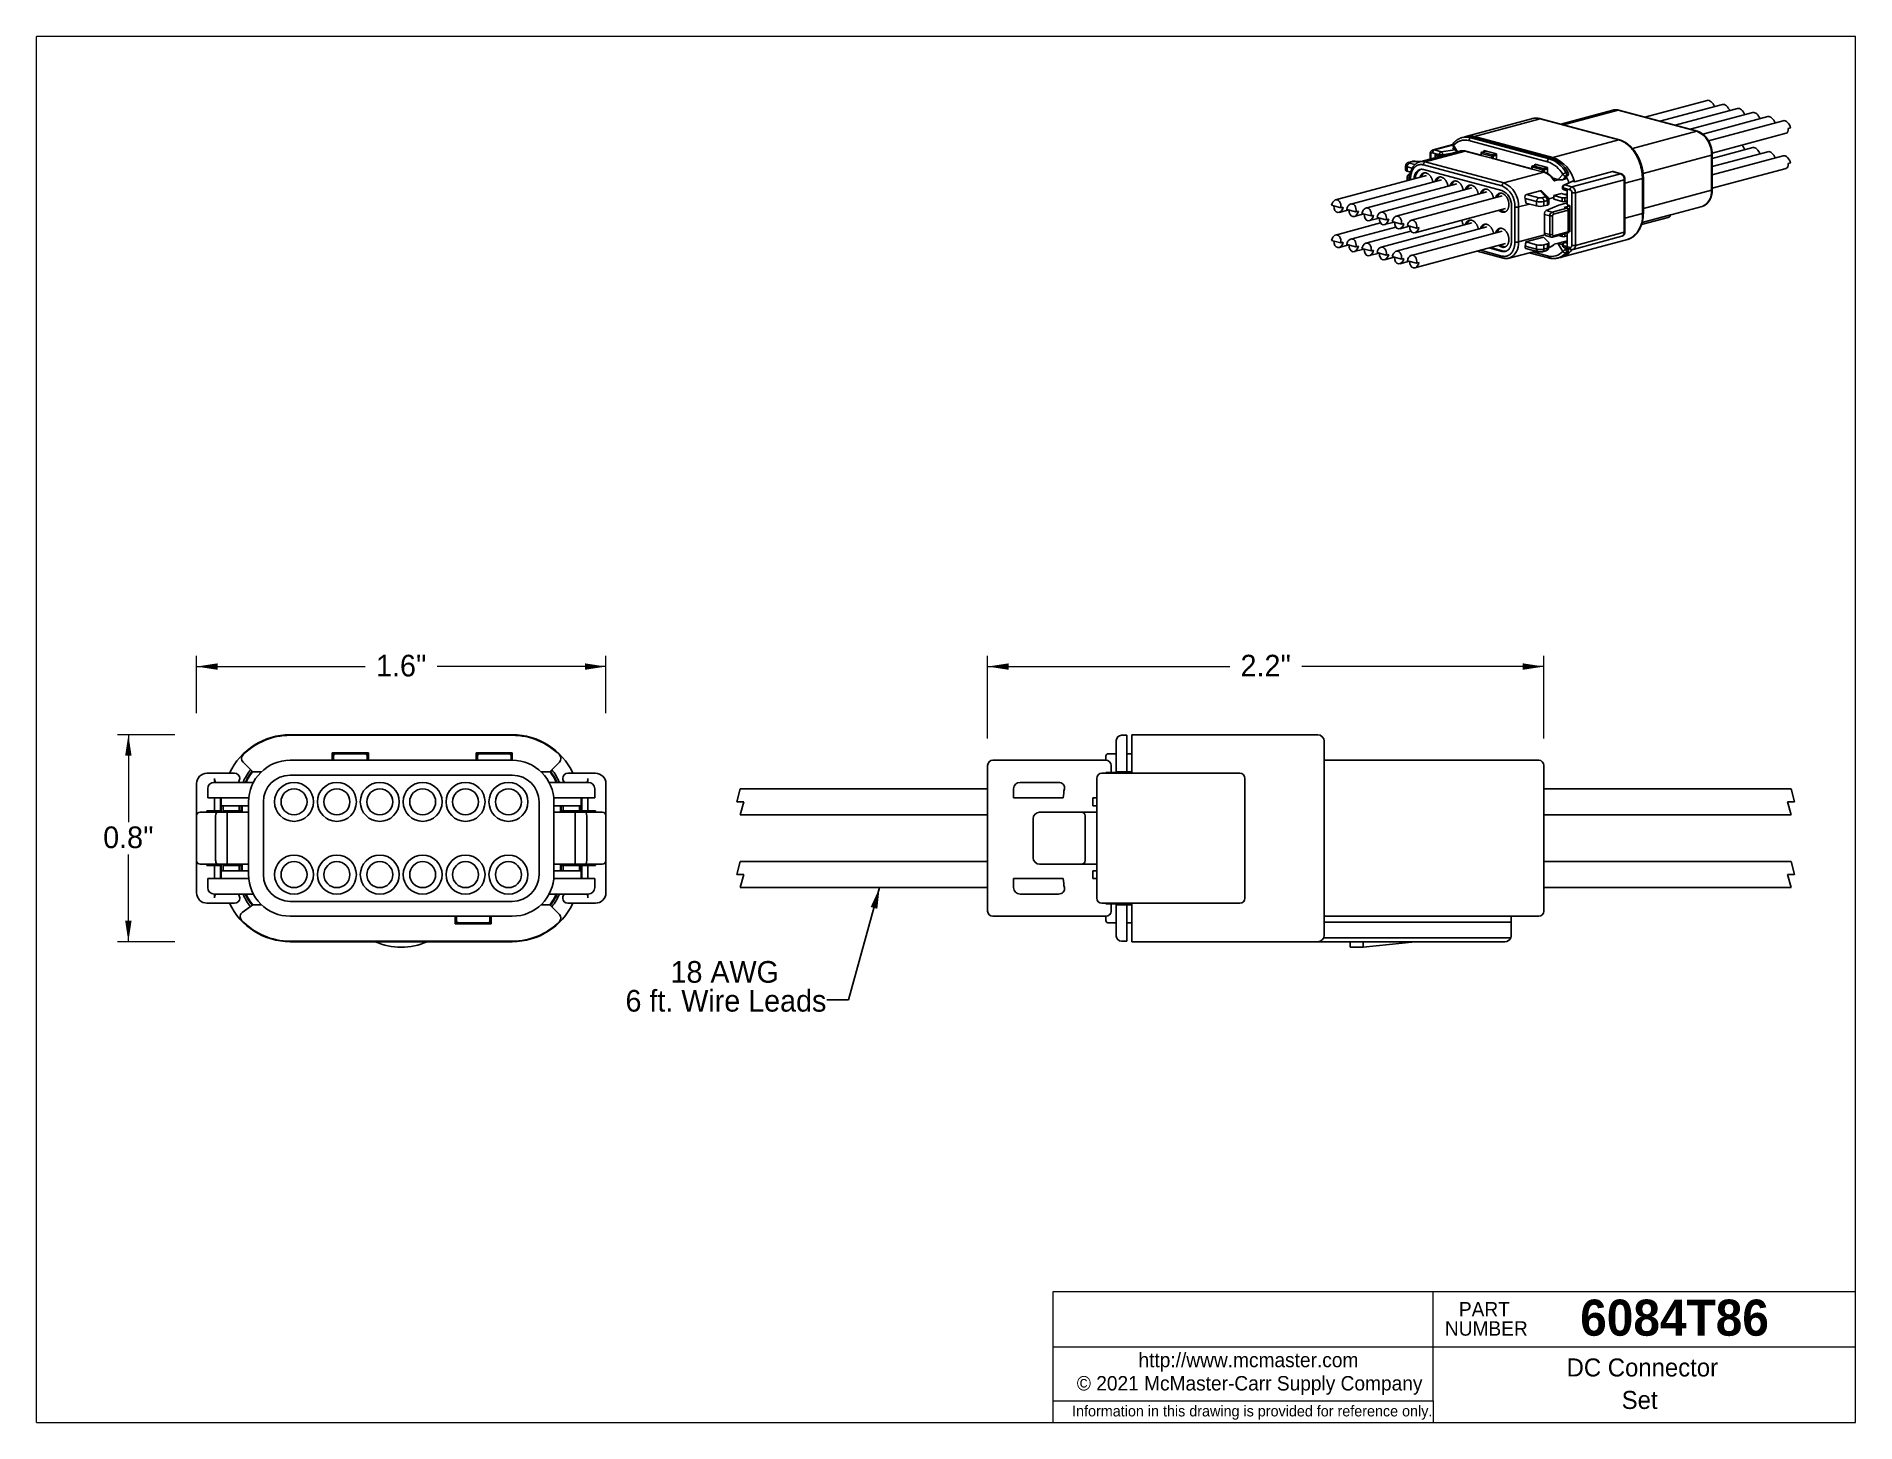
# Model space of a CAD drawing. Header units: inches. Extents: x 0.17 to 7.17, y 0.17 to 5.5.
import ezdxf

# ---------------------------------------------------------------- set-up
doc = ezdxf.new("R2010")
doc.units = ezdxf.units.IN
doc.header["$LTSCALE"] = 0.666667
doc.header["$MEASUREMENT"] = 0
doc.linetypes.add('SLD-Solid', pattern=[0])
doc.styles.add('SLDTEXTSTYLE0', font='arial.ttf', dxfattribs={"width": 0.948})
doc.styles.add('SLDTEXTSTYLE1', font='arialbd.ttf', dxfattribs={"width": 0.948})
doc.styles.get("Standard").update_dxf_attribs({"font": 'arial.ttf'})
doc.dimstyles.new('SLDDIMSTYLE0', dxfattribs={"dimtxt": 0.080892, "dimasz": 0.080892, "dimexe": 0, "dimexo": 0.0625, "dimgap": 0.020223, "dimtad": 0, "dimtih": 1, "dimtoh": 1, "dimdec": 1, "dimrnd": 1e-09, "dimzin": 12, "dimdsep": 46, "dimtxsty": 'SLDTEXTSTYLE0', "dimsah": 1, "dimcen": 0.09, "dimadec": 0, "dimazin": 3, "dimtfac": 1, "dimtdec": 1, "dimtofl": 0, "dimtmove": 0, "dimatfit": 3, "dimfxl": 1, "dimfrac": 2, "dimtolj": 1, "dimtzin": 12, "dimarcsym": 0})
doc.dimstyles.new('SLDDIMSTYLE1', dxfattribs={"dimtxt": 0.080892, "dimasz": 0.080892, "dimexe": 0, "dimexo": 0.0625, "dimgap": 0.020223, "dimtad": 0, "dimtih": 1, "dimtoh": 1, "dimdec": 1, "dimrnd": 1e-09, "dimdsep": 46, "dimtxsty": 'SLDTEXTSTYLE0', "dimsah": 1, "dimcen": 0.09, "dimadec": 0, "dimazin": 2, "dimtfac": 1, "dimtdec": 1, "dimtofl": 0, "dimtmove": 0, "dimatfit": 3, "dimfxl": 1, "dimfrac": 2, "dimtolj": 1, "dimtzin": 12, "dimarcsym": 0})
doc.dimstyles.new('SLDDIMSTYLE2', dxfattribs={"dimtxt": 0.18, "dimasz": 0.080892, "dimexe": 0, "dimexo": 0.0625, "dimgap": 0, "dimtad": 0, "dimtih": 1, "dimtoh": 1, "dimdec": 0, "dimrnd": 1e-09, "dimzin": 0, "dimdsep": 46, "dimtxsty": 'Standard', "dimsah": 1, "dimcen": 0.09, "dimadec": 0, "dimazin": 0, "dimtfac": 0.080892, "dimtdec": 0, "dimtofl": 0, "dimtmove": 0, "dimatfit": 3, "dimfxl": 1, "dimfrac": 2, "dimtolj": 1, "dimtzin": 0, "dimarcsym": 0})

msp = doc.modelspace()

# ---------------------------------------------------------------- texts
at = {"color": 7, "linetype": 'Continuous', "lineweight": 0, "attachment_point": 2}
for s, insert, char_height, style in [('6084T86', (6.47, 0.6399), 0.13889, 'SLDTEXTSTYLE1'), ('DC Connector', (6.346, 0.4136), 0.069444, 'SLDTEXTSTYLE0'), ('© 2021 McMaster-Carr Supply Company', (4.835, 0.3458), 0.055556, 'SLDTEXTSTYLE0'), ('Set', (6.3356, 0.2886), 0.06944, 'SLDTEXTSTYLE0')]:
    msp.add_mtext(s, dxfattribs=dict(at, insert=insert, char_height=char_height, style=style))

# ---------------------------------------------------------------- blocks, each defined once
blk = doc.blocks.new('Part Number Tag')
at = {"color": 7, "linetype": 'SLD-Solid', "lineweight": 18, "char_height": 0.05556, "attachment_point": 2, "style": 'SLDTEXTSTYLE0'}
for s, insert in [('PART', (0.0009, 0.0742)), ('NUMBER', (0.0083, 0.0003))]:
    blk.add_mtext(s, dxfattribs=dict(at, insert=insert))
blk = doc.blocks.new('Shortened Dimensions Statement')
at = {"color": 7, "linetype": 'SLD-Solid', "lineweight": 18, "insert": (0.0346, 0.0219), "char_height": 0.041667, "attachment_point": 2, "style": 'SLDTEXTSTYLE0'}
blk.add_mtext('Information in this drawing is provided for reference only.', dxfattribs=at)
blk = doc.blocks.new('Internet')
at = {"color": 7, "linetype": 'SLD-Solid', "lineweight": 18, "insert": (0.0283, 0.0675), "char_height": 0.055556, "attachment_point": 2, "style": 'SLDTEXTSTYLE0'}
blk.add_mtext('http://www.mcmaster.com', dxfattribs=at)
blk = doc.blocks.new('_D')
at = {"color": 7, "linetype": 'SLD-Solid', "lineweight": 18, "transparency": 16777216}
for p, q in [((0.783, 2.8964), (0.783, 3.1172)), ((2.358, 2.8964), (2.358, 3.1172)), ((0.783, 3.0755), (1.432, 3.0755)), ((2.358, 3.0755), (1.7091, 3.0755))]:
    blk.add_line(p, q, dxfattribs=at)
for points in [[(0.783, 3.0755), (0.8639, 3.063), (0.8639, 3.0879)], [(2.358, 3.0755), (2.2771, 3.0879), (2.2771, 3.063)]]:
    blk.add_solid(points, dxfattribs=at)
at = {"color": 7, "linetype": 'SLD-Solid', "lineweight": 18, "transparency": 16777216, "attachment_point": 1, "style": 'SLDTEXTSTYLE0'}
for s, insert, char_height in [('1.6', (1.4736, 3.1208), 0.08333), ('"', (1.6279, 3.1208), 0.0833)]:
    blk.add_mtext(s, dxfattribs=dict(at, insert=insert, char_height=char_height))
blk = doc.blocks.new('_D_1')
at = {"color": 7, "linetype": 'SLD-Solid', "lineweight": 18, "transparency": 16777216}
for p, q in [((0.6997, 2.813), (0.4789, 2.813)), ((0.5206, 2.813), (0.5206, 2.4771)), ((0.5206, 2.017), (0.5206, 2.3529)), ((0.6997, 2.017), (0.4789, 2.017))]:
    blk.add_line(p, q, dxfattribs=at)
for points in [[(0.5206, 2.813), (0.5081, 2.7321), (0.533, 2.7321)], [(0.5206, 2.017), (0.533, 2.0979), (0.5081, 2.0979)]]:
    blk.add_solid(points, dxfattribs=at)
at = {"color": 7, "linetype": 'SLD-Solid', "lineweight": 18, "transparency": 16777216, "attachment_point": 1, "style": 'SLDTEXTSTYLE0'}
for s, insert, char_height in [('0.8', (0.4237, 2.4603), 0.08333), ('"', (0.578, 2.4603), 0.0833)]:
    blk.add_mtext(s, dxfattribs=dict(at, insert=insert, char_height=char_height))
blk = doc.blocks.new('_D_2')
at = {"color": 7, "linetype": 'SLD-Solid', "lineweight": 18, "transparency": 16777216}
for p, q in [((3.8269, 2.7984), (3.8269, 3.1172)), ((5.9669, 2.7984), (5.9669, 3.1172)), ((3.8269, 3.0755), (4.7583, 3.0755)), ((5.9669, 3.0755), (5.0355, 3.0755))]:
    blk.add_line(p, q, dxfattribs=at)
for points in [[(3.8269, 3.0755), (3.9078, 3.063), (3.9078, 3.0879)], [(5.9669, 3.0755), (5.886, 3.0879), (5.886, 3.063)]]:
    blk.add_solid(points, dxfattribs=at)
at = {"color": 7, "linetype": 'SLD-Solid', "lineweight": 18, "transparency": 16777216, "attachment_point": 1, "style": 'SLDTEXTSTYLE0'}
for s, insert, char_height in [('2.2', (4.8, 3.1208), 0.08333), ('"', (4.9543, 3.1208), 0.0833)]:
    blk.add_mtext(s, dxfattribs=dict(at, insert=insert, char_height=char_height))
blk = doc.blocks.new('SW_NOTE_0')
at = {"color": 0, "linetype": 'Continuous', "lineweight": 0, "attachment_point": 2, "style": 'SLDTEXTSTYLE0'}
for s, insert, char_height in [('18 AWG', (-0.3933, 0.1497), 0.08333), ('6 ft. Wire Leads', (-0.3887, 0.0386), 0.083333)]:
    blk.add_mtext(s, dxfattribs=dict(at, insert=insert, char_height=char_height))

# ---------------------------------------------------------------- dimensions: what is measured, and where the dimension line sits
at = {"color": 7, "linetype": 'SLD-Solid', "lineweight": 18}
for base, p1, p2, picture, middle in [((0.783, 3.0755), (2.358, 2.813), (0.783, 2.813), '_D', (1.5705, 3.0755)), ((3.8269, 3.0755), (5.9669, 2.715), (3.8269, 2.715), '_D_2', (4.8969, 3.0755))]:
    dim = msp.add_linear_dim(base=base, p1=p1, p2=p2, text='<>"', dimstyle='SLDDIMSTYLE0', dxfattribs=at)
    dim.commit()
    dim.dimension.update_dxf_attribs({"geometry": picture, "text_midpoint": middle, "dimtype": 160})
dim = msp.add_linear_dim(base=(0.5206, 2.017), p1=(0.783, 2.813), p2=(0.783, 2.017), angle=90, text='<>"', dimstyle='SLDDIMSTYLE1', dxfattribs=at)
dim.commit()
dim.dimension.update_dxf_attribs({"geometry": '_D_1', "text_midpoint": (0.5206, 2.415), "dimtype": 160})

# ---------------------------------------------------------------- linework, layer by layer
at = {"color": 7, "linetype": 'SLD-Solid', "lineweight": 18}
for p, q in [((0.1667, 0.1667), (0.1667, 5.5)), ((7.1667, 5.5), (0.1667, 5.5)), ((7.1667, 0.1667), (7.1667, 5.5)), ((7.1667, 0.6702), (4.0782, 0.6702)), ((4.0782, 0.6702), (4.0782, 0.1667)), ((5.5417, 0.4583), (5.5417, 0.6702)), ((4.0782, 0.4583), (7.1667, 0.4583)), ((5.5417, 0.25), (5.5417, 0.4583)), ((4.0782, 0.25), (5.5417, 0.25)), ((5.5417, 0.25), (5.5417, 0.1667)), ((0.1667, 0.1667), (7.1667, 0.1667))]:
    msp.add_line(p, q, dxfattribs=at)
at = {"color": 7, "linetype": 'SLD-Solid', "lineweight": 25}
for p, q in [((6.5959, 5.2538), (6.3555, 5.1894)), ((5.9193, 5.1831), (5.6665, 5.1153)), ((5.9527, 5.1828), (5.6999, 5.115)), ((6.255, 5.1018), (5.9527, 5.1828)), ((6.2582, 5.1018), (5.956, 5.1828)), ((6.2326, 5.2163), (6.0318, 5.1625)), ((6.5556, 5.1351), (6.2533, 5.2161)), ((6.5582, 5.1351), (6.2559, 5.2161)), ((6.6543, 5.2382), (6.4138, 5.1738)), ((6.7126, 5.2226), (6.4722, 5.1582)), ((6.7709, 5.2069), (6.5305, 5.1425)), ((6.8293, 5.1913), (6.5792, 5.1243)), ((5.6597, 5.1125), (5.6526, 5.1106)), ((5.6929, 5.1122), (5.6857, 5.1102)), ((5.6857, 5.1102), (5.988, 5.0293)), ((5.9951, 5.0312), (5.6929, 5.1122)), ((6.0022, 5.034), (5.6999, 5.115)), ((6.8876, 5.1757), (6.6007, 5.0988)), ((6.6149, 5.0509), (6.8999, 5.1272)), ((6.9067, 5.1454), (6.9162, 5.148)), ((5.6439, 5.0585), (5.4901, 5.0173)), ((5.5108, 5.0171), (5.6646, 5.0583)), ((5.529, 5.0458), (5.529, 5.0278)), ((5.5655, 5.0447), (5.5391, 5.0518)), ((5.6167, 5.0835), (5.5409, 5.0632)), ((5.546, 5.0631), (5.5725, 5.056)), ((5.5493, 5.0487), (5.5655, 5.0444)), ((5.5493, 5.0332), (5.5493, 5.0487)), ((5.5562, 5.0404), (5.5662, 5.0377)), ((5.5655, 5.0444), (5.5655, 5.0447)), ((5.5725, 5.056), (5.6242, 5.064)), ((5.5774, 5.0443), (5.5774, 5.044)), ((5.6242, 5.064), (5.6174, 5.0658)), ((5.6182, 5.078), (5.6321, 5.0554)), ((5.7264, 5.0418), (5.6646, 5.0583)), ((5.7253, 5.0428), (5.6672, 5.0584)), ((5.981, 5.0179), (5.6787, 5.0989)), ((5.7253, 5.0507), (5.7253, 5.0425)), ((5.7664, 5.0393), (5.7264, 5.05)), ((5.7264, 5.05), (5.7264, 5.0418)), ((5.7264, 5.0418), (5.7664, 5.0311)), ((5.7436, 5.0587), (5.7282, 5.0546)), ((5.7293, 5.0546), (5.7692, 5.0439)), ((5.7851, 5.0476), (5.736, 5.0608)), ((5.736, 5.0608), (5.736, 5.0567)), ((5.7851, 5.0268), (5.7851, 5.0476)), ((6.255, 5.1018), (6.0022, 5.034)), ((6.6122, 4.908), (6.6122, 5.0429)), ((6.7709, 5.0721), (6.6151, 5.0303)), ((6.8293, 5.0564), (6.6151, 4.999)), ((6.6151, 4.9098), (6.6151, 5.0447)), ((6.8876, 5.0408), (6.6151, 4.9678)), ((5.4353, 5.0018), (5.4353, 4.9849)), ((5.4411, 4.998), (5.4411, 4.9811)), ((5.4544, 4.9775), (5.4411, 4.9811)), ((5.4598, 5.0187), (5.4467, 5.0153)), ((5.463, 5.0187), (5.45, 5.0152)), ((5.453, 4.9714), (5.4503, 4.9706)), ((5.4929, 5.0181), (5.4712, 5.0197)), ((5.4713, 5.0196), (5.4712, 5.0197)), ((5.806, 4.9246), (5.5037, 5.0056)), ((5.806, 4.9067), (5.5037, 4.9877)), ((5.5108, 5.0171), (5.8131, 4.9362)), ((5.7664, 5.0311), (5.7664, 5.0393)), ((5.9223, 4.9893), (5.7664, 5.0311)), ((5.9211, 4.9903), (5.7718, 5.0303)), ((5.8131, 4.9362), (5.9669, 4.9774)), ((5.9211, 4.9982), (5.9211, 4.99)), ((5.9623, 4.9868), (5.9223, 4.9975)), ((5.9223, 4.9975), (5.9223, 4.9893)), ((5.9223, 4.9893), (5.9623, 4.9786)), ((5.9395, 5.0062), (5.9241, 5.0021)), ((5.9251, 5.0021), (5.9651, 4.9914)), ((5.981, 4.9951), (5.9319, 5.0083)), ((5.9319, 5.0083), (5.9319, 5.0042)), ((5.9623, 4.9786), (5.9623, 4.9868)), ((5.9669, 4.9774), (5.9623, 4.9786)), ((5.9694, 4.9774), (5.9677, 4.9779)), ((5.981, 4.9728), (5.981, 4.9951)), ((5.9951, 5.0312), (5.988, 5.0293)), ((6.052, 4.9759), (6.0592, 4.9778)), ((6.2622, 4.9718), (6.0746, 4.9215)), ((6.2316, 4.98), (6.0847, 4.9406)), ((6.2622, 4.9718), (6.2316, 4.98)), ((6.2647, 4.9718), (6.2343, 4.9799)), ((6.6151, 4.916), (6.8999, 4.9923)), ((6.9067, 5.0106), (6.9162, 5.0131)), ((5.5149, 4.9642), (5.1658, 4.8707)), ((5.5733, 4.9486), (5.2241, 4.855)), ((5.6316, 4.933), (5.2824, 4.8394)), ((5.6899, 4.9173), (5.3408, 4.8238)), ((5.7483, 4.9017), (5.3991, 4.8082)), ((5.4412, 4.9575), (5.4412, 4.9445)), ((5.4513, 4.9533), (5.4513, 4.9472)), ((5.9523, 4.9057), (5.9002, 4.8918)), ((5.9737, 4.8844), (5.9523, 4.9057)), ((5.9826, 4.8811), (5.9604, 4.9033)), ((6.0221, 4.9489), (6.0032, 4.954)), ((6.0069, 4.944), (6.0238, 4.9485)), ((6.0221, 4.9489), (6.0401, 4.9687)), ((6.0383, 4.9191), (6.0383, 4.9188)), ((6.052, 4.9625), (6.0389, 4.9482)), ((6.0461, 4.9501), (6.0389, 4.9482)), ((6.0411, 4.9172), (6.0411, 4.917)), ((6.0676, 4.9102), (6.0411, 4.9172)), ((6.0411, 4.917), (6.0574, 4.9126)), ((6.0745, 4.9422), (6.044, 4.928)), ((6.0456, 4.9093), (6.0574, 4.9061)), ((6.0592, 4.9644), (6.0461, 4.9501)), ((6.0569, 4.953), (6.0461, 4.9501)), ((6.078, 4.9425), (6.0481, 4.9286)), ((6.0481, 4.9286), (6.0746, 4.9215)), ((6.0592, 4.9644), (6.052, 4.9625)), ((6.0574, 4.8525), (6.0574, 4.9126)), ((6.0847, 4.9406), (6.078, 4.9425)), ((6.2763, 4.9487), (6.0887, 4.8985)), ((6.2763, 4.7464), (6.2763, 4.9487)), ((6.2792, 4.7483), (6.2792, 4.9506)), ((6.3462, 4.8182), (6.3462, 4.953)), ((6.3499, 4.8205), (6.3499, 4.9554)), ((5.1502, 4.8501), (5.1855, 4.8406)), ((5.1794, 4.8226), (5.2161, 4.8324)), ((5.1855, 4.8406), (5.195, 4.8431)), ((5.2085, 4.8345), (5.2438, 4.825)), ((5.8066, 4.8861), (5.4575, 4.7925)), ((5.471, 4.7444), (5.8195, 4.8378)), ((5.8423, 4.7126), (5.8423, 4.8474)), ((5.8555, 4.709), (5.8555, 4.8439)), ((5.8696, 4.8439), (5.8696, 4.709)), ((5.9393, 4.8645), (5.8951, 4.8763)), ((5.9393, 4.8476), (5.8977, 4.8588)), ((5.9002, 4.8918), (5.9481, 4.8789)), ((5.9393, 4.8645), (5.9393, 4.8476)), ((5.9587, 4.8789), (5.9718, 4.8824)), ((5.9806, 4.868), (5.9676, 4.8645)), ((5.9676, 4.8645), (5.9676, 4.8476)), ((5.9806, 4.8511), (5.9676, 4.8476)), ((5.9762, 4.8302), (6.0241, 4.8505)), ((5.9762, 4.8302), (5.999, 4.8241)), ((5.9806, 4.868), (5.9806, 4.8511)), ((5.9865, 4.8549), (5.9865, 4.8718)), ((5.999, 4.8241), (6.056, 4.8393)), ((6.0609, 4.8313), (6.004, 4.816)), ((6.0352, 4.8956), (6.0055, 4.8877)), ((6.0055, 4.8877), (6.0376, 4.8791)), ((6.0058, 4.8804), (6.0058, 4.8732)), ((6.0376, 4.8646), (6.0058, 4.8732)), ((6.0241, 4.8505), (6.0574, 4.8594)), ((6.0352, 4.8956), (6.0574, 4.8897)), ((6.0376, 4.8646), (6.0376, 4.8791)), ((6.0676, 4.848), (6.0457, 4.8421)), ((6.056, 4.8393), (6.0457, 4.8421)), ((6.0578, 4.8394), (6.0475, 4.8421)), ((6.0574, 4.8816), (6.0482, 4.8791)), ((6.0482, 4.8791), (6.0482, 4.8646)), ((6.0482, 4.8646), (6.0574, 4.8671)), ((6.0574, 4.8525), (6.0676, 4.8498)), ((6.0609, 4.7484), (6.0609, 4.8313)), ((6.063, 4.7497), (6.063, 4.8326)), ((6.0676, 4.7486), (6.0676, 4.8498)), ((6.0748, 4.6961), (6.0748, 4.8985)), ((6.0887, 4.8985), (6.0887, 4.6961)), ((6.3455, 4.784), (6.5763, 4.8459)), ((5.3388, 4.7822), (5.1658, 4.7358)), ((5.3972, 4.7665), (5.2241, 4.7202)), ((5.2377, 4.8069), (5.2745, 4.8168)), ((5.2438, 4.825), (5.2533, 4.8275)), ((5.2668, 4.8188), (5.3022, 4.8094)), ((5.296, 4.7913), (5.3328, 4.8011)), ((5.3022, 4.8094), (5.3117, 4.8119)), ((5.3252, 4.8032), (5.3605, 4.7937)), ((5.6899, 4.7824), (5.3408, 4.6889)), ((5.3544, 4.7757), (5.3911, 4.7855)), ((5.3605, 4.7937), (5.37, 4.7963)), ((5.3835, 4.7876), (5.4189, 4.7781)), ((5.7483, 4.7668), (5.3991, 4.6733)), ((5.4127, 4.76), (5.4495, 4.7699)), ((5.4189, 4.7781), (5.4283, 4.7806)), ((5.4418, 4.7719), (5.4772, 4.7625)), ((5.4772, 4.7625), (5.4867, 4.765)), ((5.9902, 4.8097), (5.9693, 4.8153)), ((5.9693, 4.8153), (5.9693, 4.743)), ((5.9902, 4.7374), (5.9902, 4.8097)), ((6.0001, 4.8097), (6.0001, 4.7374)), ((6.4459, 4.8036), (6.3432, 4.776)), ((6.454, 4.813), (6.3455, 4.7839)), ((5.1502, 4.7152), (5.1855, 4.7057)), ((5.1794, 4.6877), (5.2161, 4.6975)), ((5.1855, 4.7057), (5.195, 4.7083)), ((5.2085, 4.6996), (5.2438, 4.6901)), ((5.2438, 4.6901), (5.2533, 4.6926)), ((5.4555, 4.7509), (5.2824, 4.7045)), ((5.8066, 4.7512), (5.4575, 4.6576)), ((5.471, 4.6095), (5.8195, 4.7029)), ((5.8951, 4.6933), (5.9393, 4.6815)), ((5.9652, 4.7276), (5.8977, 4.7095)), ((5.8977, 4.7095), (5.9393, 4.6983)), ((5.9393, 4.6983), (5.9393, 4.6815)), ((5.9858, 4.707), (5.9652, 4.7276)), ((5.9676, 4.6983), (5.9806, 4.7018)), ((5.9676, 4.6983), (5.9676, 4.6815)), ((5.9693, 4.743), (5.9902, 4.7374)), ((5.9737, 4.7336), (5.9958, 4.7277)), ((5.9806, 4.7018), (5.9806, 4.6849)), ((5.9865, 4.6887), (5.9865, 4.7056)), ((6.0008, 4.7277), (6.0578, 4.743)), ((6.004, 4.7332), (6.0609, 4.7484)), ((6.0069, 4.7002), (6.0574, 4.7138)), ((6.0184, 4.7033), (6.0221, 4.7023)), ((6.0401, 4.6729), (6.0221, 4.7023)), ((6.023, 4.7337), (6.0376, 4.7298)), ((6.0356, 4.6503), (6.2884, 4.718)), ((6.0383, 4.6975), (6.0383, 4.6972)), ((6.0391, 4.7016), (6.0389, 4.7015)), ((6.0411, 4.6957), (6.0411, 4.6954)), ((6.0574, 4.6913), (6.0411, 4.6957)), ((6.0411, 4.6954), (6.0676, 4.6883)), ((6.0574, 4.7127), (6.044, 4.7065)), ((6.0482, 4.7298), (6.0574, 4.7322)), ((6.0574, 4.6913), (6.0574, 4.7429)), ((6.0676, 4.7516), (6.063, 4.7504)), ((6.063, 4.7499), (6.0676, 4.7486)), ((6.0798, 4.6806), (6.2674, 4.7309)), ((6.2763, 4.7464), (6.0887, 4.6961)), ((5.2377, 4.672), (5.2745, 4.6819)), ((5.2668, 4.6839), (5.3022, 4.6745)), ((5.296, 4.6564), (5.3328, 4.6663)), ((5.3022, 4.6745), (5.3117, 4.677)), ((5.3252, 4.6683), (5.3605, 4.6588)), ((5.3544, 4.6408), (5.3911, 4.6506)), ((5.3605, 4.6588), (5.37, 4.6614)), ((5.3835, 4.6527), (5.4189, 4.6432)), ((5.4127, 4.6252), (5.4495, 4.635)), ((5.4189, 4.6432), (5.4283, 4.6457)), ((5.4418, 4.6371), (5.4772, 4.6276)), ((5.4772, 4.6276), (5.4867, 4.6301)), ((5.7109, 4.6738), (5.8105, 4.6471)), ((5.7566, 4.686), (5.806, 4.6728)), ((5.7619, 4.6874), (5.8113, 4.6742)), ((5.8113, 4.6742), (5.806, 4.6728)), ((5.8338, 4.6469), (5.9357, 4.6742)), ((5.8973, 4.6845), (5.9449, 4.6717)), ((5.9111, 4.6676), (5.9854, 4.6477)), ((5.962, 4.6717), (5.975, 4.6752)), ((5.9676, 4.6815), (5.9806, 4.6849)), ((5.9864, 4.6878), (5.9876, 4.6881)), ((6.0211, 4.6474), (6.0283, 4.6493)), ((6.0456, 4.6877), (6.072, 4.6806)), ((6.052, 4.6802), (6.0592, 4.6821)), ((6.0592, 4.6687), (6.052, 4.6668)), ((6.0577, 4.6845), (6.0592, 4.6821)), ((1.998, 2.813), (1.143, 2.813)), ((1.143, 2.811), (1.998, 2.811)), ((4.3619, 2.811), (4.3416, 2.811)), ((4.3619, 2.7359), (4.3619, 2.811)), ((5.0969, 2.813), (4.3819, 2.813)), ((4.3819, 2.665), (4.3819, 2.813)), ((1.444, 2.744), (1.305, 2.744)), ((1.305, 2.744), (1.305, 2.715)), ((1.305, 2.743), (1.444, 2.743)), ((1.305, 2.74), (1.318, 2.74)), ((1.31, 2.715), (1.31, 2.732)), ((1.318, 2.74), (1.431, 2.74)), ((1.431, 2.74), (1.444, 2.74)), ((1.439, 2.732), (1.439, 2.715)), ((1.444, 2.715), (1.444, 2.744)), ((1.998, 2.744), (1.859, 2.744)), ((1.859, 2.744), (1.859, 2.715)), ((1.859, 2.743), (1.998, 2.743)), ((1.859, 2.74), (1.872, 2.74)), ((1.864, 2.715), (1.864, 2.732)), ((1.872, 2.74), (1.985, 2.74)), ((1.985, 2.74), (1.998, 2.74)), ((1.993, 2.732), (1.993, 2.715)), ((1.998, 2.715), (1.998, 2.744)), ((4.2819, 2.715), (4.2819, 2.732)), ((4.2899, 2.74), (4.3219, 2.74)), ((4.3219, 2.722), (4.3219, 2.7913)), ((4.3619, 2.74), (4.3819, 2.74)), ((4.3619, 2.7359), (4.3619, 2.7081)), ((5.1219, 2.788), (5.1219, 2.555)), ((0.823, 2.665), (0.8979, 2.665)), ((0.8979, 2.665), (0.9288, 2.665)), ((0.9989, 2.671), (0.9619, 2.7081)), ((1.0268, 2.671), (0.9989, 2.671)), ((1.0328, 2.671), (1.0268, 2.671)), ((1.143, 2.715), (1.998, 2.715)), ((2.1143, 2.671), (2.1082, 2.671)), ((2.1421, 2.671), (2.1143, 2.671)), ((2.1792, 2.7081), (2.1421, 2.671)), ((2.2122, 2.665), (2.2431, 2.665)), ((2.2431, 2.665), (2.318, 2.665)), ((3.8269, 2.555), (3.8269, 2.695)), ((3.8469, 2.715), (4.2819, 2.715)), ((4.7972, 2.665), (4.2666, 2.665)), ((4.2819, 2.668), (4.3819, 2.668)), ((4.3019, 2.695), (4.3019, 2.668)), ((4.3219, 2.671), (4.3219, 2.722)), ((4.3416, 2.671), (4.3219, 2.671)), ((4.3619, 2.671), (4.3416, 2.671)), ((4.3619, 2.7081), (4.3619, 2.671)), ((4.3819, 2.671), (4.3619, 2.671)), ((5.9472, 2.715), (5.1219, 2.715)), ((5.9669, 2.6953), (5.9669, 2.555)), ((0.783, 2.501), (0.783, 2.625)), ((0.826, 2.605), (0.826, 2.57)), ((0.851, 2.63), (0.866, 2.63)), ((0.8519, 2.63), (0.8519, 2.6447)), ((0.866, 2.63), (1.0017, 2.63)), ((0.9492, 2.6447), (0.9492, 2.6453)), ((1.998, 2.6578), (1.143, 2.6578)), ((2.1394, 2.63), (2.275, 2.63)), ((2.1918, 2.6453), (2.1918, 2.6447)), ((2.275, 2.63), (2.29, 2.63)), ((2.2891, 2.63), (2.2891, 2.6447)), ((2.315, 2.605), (2.315, 2.57)), ((2.358, 2.625), (2.358, 2.501)), ((2.8753, 2.605), (2.8619, 2.555)), ((3.8269, 2.605), (2.8753, 2.605)), ((3.9269, 2.605), (3.9269, 2.57)), ((3.9519, 2.63), (3.9669, 2.63)), ((3.9669, 2.63), (4.0038, 2.63)), ((4.0038, 2.63), (4.0168, 2.63)), ((4.0168, 2.63), (4.0995, 2.63)), ((4.2469, 2.625), (4.2469, 2.6453)), ((4.2469, 2.205), (4.2469, 2.625)), ((4.8169, 2.6453), (4.8169, 2.625)), ((4.8169, 2.625), (4.8169, 2.205)), ((6.9185, 2.605), (5.9669, 2.605)), ((6.9319, 2.555), (6.9185, 2.605)), ((0.823, 2.515), (0.823, 2.52)), ((0.823, 2.52), (0.8519, 2.52)), ((0.866, 2.57), (0.826, 2.57)), ((0.826, 2.52), (0.826, 2.515)), ((0.8519, 2.52), (0.8519, 2.57)), ((0.8519, 2.52), (0.875, 2.52)), ((0.9837, 2.57), (0.866, 2.57)), ((0.875, 2.52), (0.875, 2.57)), ((0.878, 2.54), (0.878, 2.57)), ((0.893, 2.54), (0.878, 2.54)), ((0.878, 2.54), (0.878, 2.515)), ((0.885, 2.54), (0.885, 2.52)), ((0.885, 2.52), (0.9472, 2.52)), ((0.885, 2.52), (0.885, 2.515)), ((0.893, 2.54), (0.983, 2.54)), ((0.9472, 2.52), (0.9472, 2.54)), ((0.955, 2.52), (0.9472, 2.52)), ((0.955, 2.54), (0.955, 2.52)), ((0.955, 2.515), (0.955, 2.52)), ((0.958, 2.515), (0.958, 2.54)), ((0.983, 2.275), (0.983, 2.555)), ((1.0402, 2.555), (1.0402, 2.275)), ((2.1008, 2.275), (2.1008, 2.555)), ((2.275, 2.57), (2.1573, 2.57)), ((2.158, 2.555), (2.158, 2.275)), ((2.248, 2.54), (2.158, 2.54)), ((2.183, 2.54), (2.183, 2.515)), ((2.186, 2.52), (2.186, 2.54)), ((2.1939, 2.52), (2.186, 2.52)), ((2.186, 2.515), (2.186, 2.52)), ((2.1939, 2.54), (2.1939, 2.52)), ((2.1939, 2.52), (2.256, 2.52)), ((2.263, 2.54), (2.248, 2.54)), ((2.256, 2.52), (2.256, 2.54)), ((2.256, 2.515), (2.256, 2.52)), ((2.263, 2.57), (2.263, 2.54)), ((2.263, 2.54), (2.263, 2.515)), ((2.266, 2.52), (2.266, 2.57)), ((2.266, 2.52), (2.2891, 2.52)), ((2.315, 2.57), (2.275, 2.57)), ((2.2891, 2.52), (2.2891, 2.57)), ((2.2891, 2.52), (2.318, 2.52)), ((2.315, 2.52), (2.315, 2.515)), ((2.318, 2.515), (2.318, 2.52)), ((2.8619, 2.555), (2.8887, 2.555)), ((2.8887, 2.555), (2.8753, 2.505)), ((3.8269, 2.275), (3.8269, 2.555)), ((3.9669, 2.57), (3.9269, 2.57)), ((4.0038, 2.57), (3.9669, 2.57)), ((4.0385, 2.57), (4.0038, 2.57)), ((4.118, 2.57), (4.0385, 2.57)), ((4.2319, 2.54), (4.2319, 2.57)), ((4.2319, 2.57), (4.2469, 2.57)), ((4.2469, 2.54), (4.2319, 2.54)), ((5.1219, 2.555), (5.1219, 2.275)), ((5.9669, 2.555), (5.9669, 2.275)), ((6.9051, 2.555), (6.9319, 2.555)), ((6.9185, 2.505), (6.9051, 2.555)), ((0.783, 2.49), (0.783, 2.501)), ((0.783, 2.34), (0.783, 2.49)), ((0.797, 2.515), (0.8616, 2.515)), ((0.856, 2.49), (0.856, 2.34)), ((0.8616, 2.515), (0.901, 2.515)), ((0.901, 2.515), (0.901, 2.315)), ((0.901, 2.515), (0.931, 2.515)), ((0.931, 2.515), (0.953, 2.515)), ((0.953, 2.515), (0.983, 2.515)), ((2.188, 2.515), (2.158, 2.515)), ((2.21, 2.515), (2.188, 2.515)), ((2.24, 2.515), (2.21, 2.515)), ((2.24, 2.515), (2.24, 2.315)), ((2.2794, 2.515), (2.24, 2.515)), ((2.2794, 2.515), (2.344, 2.515)), ((2.285, 2.49), (2.285, 2.34)), ((2.358, 2.501), (2.358, 2.49)), ((2.358, 2.49), (2.358, 2.34)), ((2.8753, 2.505), (3.8269, 2.505)), ((4.0019, 2.34), (4.0019, 2.49)), ((4.0269, 2.515), (4.1879, 2.515)), ((4.2469, 2.515), (4.1879, 2.515)), ((4.2019, 2.501), (4.2019, 2.329)), ((5.9669, 2.505), (6.9185, 2.505)), ((0.783, 2.329), (0.783, 2.34)), ((0.783, 2.205), (0.783, 2.329)), ((0.8616, 2.315), (0.797, 2.315)), ((0.823, 2.31), (0.823, 2.315)), ((0.823, 2.31), (0.8519, 2.31)), ((0.826, 2.315), (0.826, 2.31)), ((0.8519, 2.26), (0.8519, 2.31)), ((0.8519, 2.31), (0.875, 2.31)), ((0.8616, 2.315), (0.901, 2.315)), ((0.875, 2.26), (0.875, 2.31)), ((0.878, 2.315), (0.878, 2.29)), ((0.885, 2.315), (0.885, 2.31)), ((0.885, 2.31), (0.885, 2.29)), ((0.885, 2.31), (0.9472, 2.31)), ((0.901, 2.315), (0.931, 2.315)), ((0.931, 2.315), (0.953, 2.315)), ((0.9472, 2.29), (0.9472, 2.31)), ((0.9472, 2.31), (0.955, 2.31)), ((0.953, 2.315), (0.983, 2.315)), ((0.955, 2.31), (0.955, 2.315)), ((0.955, 2.31), (0.955, 2.29)), ((0.958, 2.29), (0.958, 2.315)), ((2.188, 2.315), (2.158, 2.315)), ((2.183, 2.315), (2.183, 2.29)), ((2.186, 2.31), (2.186, 2.315)), ((2.186, 2.29), (2.186, 2.31)), ((2.186, 2.31), (2.1939, 2.31)), ((2.21, 2.315), (2.188, 2.315)), ((2.1939, 2.31), (2.1939, 2.29)), ((2.1939, 2.31), (2.256, 2.31)), ((2.24, 2.315), (2.21, 2.315)), ((2.2794, 2.315), (2.24, 2.315)), ((2.256, 2.31), (2.256, 2.315)), ((2.256, 2.29), (2.256, 2.31)), ((2.263, 2.315), (2.263, 2.29)), ((2.266, 2.26), (2.266, 2.31)), ((2.266, 2.31), (2.2891, 2.31)), ((2.344, 2.315), (2.2794, 2.315)), ((2.2891, 2.31), (2.318, 2.31)), ((2.2891, 2.26), (2.2891, 2.31)), ((2.315, 2.315), (2.315, 2.31)), ((2.318, 2.31), (2.318, 2.315)), ((2.358, 2.34), (2.358, 2.329)), ((2.358, 2.329), (2.358, 2.205)), ((2.8753, 2.325), (2.8619, 2.275)), ((3.8269, 2.325), (2.8753, 2.325)), ((4.1879, 2.315), (4.0269, 2.315)), ((4.2469, 2.315), (4.1879, 2.315)), ((6.9185, 2.325), (5.9669, 2.325)), ((6.9319, 2.275), (6.9185, 2.325)), ((0.826, 2.26), (0.826, 2.225)), ((0.826, 2.26), (0.866, 2.26)), ((0.866, 2.26), (0.9837, 2.26)), ((0.878, 2.26), (0.878, 2.29)), ((0.878, 2.29), (0.893, 2.29)), ((0.893, 2.29), (0.983, 2.29)), ((2.1573, 2.26), (2.275, 2.26)), ((2.248, 2.29), (2.158, 2.29)), ((2.248, 2.29), (2.263, 2.29)), ((2.263, 2.29), (2.263, 2.26)), ((2.275, 2.26), (2.315, 2.26)), ((2.315, 2.26), (2.315, 2.225)), ((2.8619, 2.275), (2.8887, 2.275)), ((2.8887, 2.275), (2.8753, 2.225)), ((3.8269, 2.135), (3.8269, 2.275)), ((3.9269, 2.26), (3.9269, 2.225)), ((3.9269, 2.26), (3.9669, 2.26)), ((3.9669, 2.26), (4.0038, 2.26)), ((4.0038, 2.26), (4.0385, 2.26)), ((4.0385, 2.26), (4.118, 2.26)), ((4.2319, 2.26), (4.2319, 2.29)), ((4.2319, 2.29), (4.2469, 2.29)), ((4.2469, 2.26), (4.2319, 2.26)), ((5.1219, 2.275), (5.1219, 2.042)), ((5.9669, 2.275), (5.9669, 2.1347)), ((6.9185, 2.225), (6.9051, 2.275)), ((6.9051, 2.275), (6.9319, 2.275)), ((0.866, 2.2), (0.851, 2.2)), ((0.8519, 2.1853), (0.8519, 2.2)), ((1.0017, 2.2), (0.866, 2.2)), ((0.9492, 2.1853), (0.9492, 2.1847)), ((1.143, 2.1722), (1.998, 2.1722)), ((2.275, 2.2), (2.1394, 2.2)), ((2.1918, 2.1847), (2.1918, 2.1853)), ((2.29, 2.2), (2.275, 2.2)), ((2.2891, 2.1853), (2.2891, 2.2)), ((2.8753, 2.225), (3.8269, 2.225)), ((3.9669, 2.2), (3.9519, 2.2)), ((4.0038, 2.2), (3.9669, 2.2)), ((4.0168, 2.2), (4.0038, 2.2)), ((4.0995, 2.2), (4.0168, 2.2)), ((4.2469, 2.1847), (4.2469, 2.205)), ((4.8169, 2.205), (4.8169, 2.1847)), ((5.9669, 2.225), (6.9185, 2.225)), ((0.8979, 2.165), (0.823, 2.165)), ((0.9288, 2.165), (0.8979, 2.165)), ((0.9586, 2.1298), (0.9989, 2.159)), ((0.9989, 2.159), (1.0324, 2.159)), ((1.0324, 2.159), (1.0328, 2.159)), ((1.998, 2.115), (1.143, 2.115)), ((1.778, 2.115), (1.778, 2.086)), ((1.783, 2.098), (1.783, 2.115)), ((1.912, 2.115), (1.912, 2.098)), ((1.917, 2.086), (1.917, 2.115)), ((2.1082, 2.159), (2.1143, 2.159)), ((2.1143, 2.159), (2.1421, 2.159)), ((2.1421, 2.159), (2.1792, 2.122)), ((2.2431, 2.165), (2.2122, 2.165)), ((2.318, 2.165), (2.2431, 2.165)), ((3.8469, 2.115), (4.2819, 2.115)), ((4.7972, 2.165), (4.2666, 2.165)), ((4.2819, 2.162), (4.3819, 2.162)), ((4.2819, 2.098), (4.2819, 2.115)), ((4.3019, 2.162), (4.3019, 2.135)), ((4.3219, 2.1081), (4.3219, 2.159)), ((4.3219, 2.159), (4.3416, 2.159)), ((4.3219, 2.0387), (4.3219, 2.1081)), ((4.3619, 2.159), (4.3416, 2.159)), ((4.3619, 2.159), (4.3619, 2.122)), ((4.3819, 2.159), (4.3619, 2.159)), ((4.3619, 2.122), (4.3619, 2.0941)), ((4.3819, 2.017), (4.3819, 2.165)), ((5.9472, 2.115), (5.1219, 2.115)), ((5.8419, 2.115), (5.8419, 2.092)), ((1.791, 2.09), (1.778, 2.09)), ((1.917, 2.087), (1.778, 2.087)), ((1.778, 2.086), (1.917, 2.086)), ((1.904, 2.09), (1.791, 2.09)), ((1.917, 2.09), (1.904, 2.09)), ((4.3219, 2.09), (4.2899, 2.09)), ((4.3619, 2.019), (4.3619, 2.0941)), ((4.3819, 2.09), (4.3619, 2.09)), ((5.8398, 2.032), (5.1198, 2.032)), ((5.8419, 2.092), (5.1219, 2.092)), ((5.8419, 2.092), (5.8419, 2.042)), ((1.998, 2.019), (1.143, 2.019)), ((1.143, 2.017), (1.998, 2.017)), ((4.3619, 2.019), (4.3416, 2.019)), ((5.0969, 2.017), (4.3819, 2.017)), ((5.8169, 2.017), (5.0969, 2.017)), ((5.2219, 2.017), (5.2219, 1.996)), ((5.2219, 1.996), (5.2719, 1.996)), ((5.2719, 1.996), (5.4719, 2.017)), ((5.2719, 2.017), (5.2719, 1.996))]:
    msp.add_line(p, q, dxfattribs=at)
at = {"color": 8, "linetype": 'SLD-Solid', "lineweight": 25}
for p, q in [((6.2533, 5.2161), (6.0425, 5.1596)), ((6.5556, 5.1351), (6.3084, 5.0689)), ((5.5319, 5.0439), (5.5319, 5.0285)), ((5.6168, 5.0821), (5.546, 5.0631)), ((5.6084, 5.049), (5.5774, 5.0443)), ((5.5774, 5.044), (5.6059, 5.0484)), ((5.6196, 5.0813), (5.635, 5.0562)), ((5.7442, 5.0586), (5.7293, 5.0546)), ((5.7692, 5.0439), (5.7841, 5.0479)), ((5.7851, 5.0428), (5.7721, 5.0393)), ((6.6122, 5.0429), (6.349, 4.9724)), ((5.4605, 4.9928), (5.4411, 4.998)), ((5.45, 5.0124), (5.4712, 5.0067)), ((5.4529, 4.9708), (5.4521, 4.9706)), ((5.4521, 4.9706), (5.4528, 4.9704)), ((5.4915, 5.0177), (5.4703, 5.0192)), ((5.7721, 5.0393), (5.7721, 5.0303)), ((5.9401, 5.0061), (5.9251, 5.0021)), ((5.9651, 4.9914), (5.98, 4.9954)), ((5.981, 4.9903), (5.9679, 4.9868)), ((5.9679, 4.9868), (5.9679, 4.9778)), ((5.4513, 4.9541), (5.4432, 4.9562)), ((5.4432, 4.9562), (5.4432, 4.945)), ((5.4542, 4.9514), (5.4542, 4.9479)), ((6.3462, 4.953), (6.2792, 4.9351)), ((6.6122, 4.908), (6.3499, 4.8377)), ((5.8696, 4.8439), (5.9114, 4.8551)), ((5.986, 4.8751), (6.0058, 4.8804)), ((6.0489, 4.892), (6.0574, 4.8942)), ((6.3462, 4.8182), (6.2792, 4.8002)), ((5.8696, 4.709), (5.9708, 4.7361)), ((6.0376, 4.7298), (6.0376, 4.7376)), ((6.0389, 4.7015), (6.039, 4.7013)), ((6.0574, 4.7113), (6.0481, 4.707)), ((6.0481, 4.707), (6.0574, 4.7045)), ((6.0482, 4.7404), (6.0482, 4.7298)), ((5.7231, 4.6771), (5.806, 4.6549)), ((5.9231, 4.6709), (5.981, 4.6554)), ((6.0477, 4.6871), (6.052, 4.6802))]:
    msp.add_line(p, q, dxfattribs=at)
at = {"color": 8, "linetype": 'SLD-Solid', "lineweight": 25, "flags": 128}
for points in [[(5.529, 5.0458), (5.529, 5.0456), (5.5291, 5.0454), (5.5293, 5.0451), (5.5297, 5.0448), (5.5301, 5.0446), (5.5306, 5.0443), (5.5312, 5.0441), (5.5319, 5.0439)], [(5.6182, 5.078), (5.6181, 5.0782), (5.618, 5.0785), (5.6181, 5.0789), (5.6182, 5.0793), (5.6184, 5.0798), (5.6187, 5.0802), (5.6191, 5.0808), (5.6196, 5.0813)], [(6.6122, 5.0429), (6.6129, 5.0431), (6.6135, 5.0433), (6.614, 5.0435), (6.6144, 5.0438), (6.6148, 5.044), (6.615, 5.0443), (6.6151, 5.0446), (6.6151, 5.0447)], [(5.4411, 4.998), (5.4401, 4.9983), (5.4392, 4.9986), (5.4383, 4.9989), (5.4376, 4.9993), (5.4369, 4.9996), (5.4364, 5), (5.436, 5.0004), (5.4356, 5.0008), (5.4354, 5.0012), (5.4353, 5.0016), (5.4353, 5.0018)], [(5.4542, 4.9514), (5.4535, 4.9516), (5.4529, 4.9519), (5.4524, 4.9521), (5.4519, 4.9524), (5.4516, 4.9526), (5.4514, 4.9529), (5.4513, 4.9532), (5.4513, 4.9533)], [(6.0383, 4.9191), (6.0383, 4.9191), (6.0383, 4.9188), (6.0385, 4.9185), (6.0389, 4.9182), (6.0393, 4.9179), (6.0398, 4.9177), (6.0404, 4.9175), (6.0411, 4.9172)], [(6.0383, 4.9188), (6.0383, 4.9188), (6.0383, 4.9185), (6.0385, 4.9182), (6.0389, 4.9179), (6.0393, 4.9177), (6.0398, 4.9174), (6.0404, 4.9172), (6.0411, 4.917)], [(6.2792, 4.9506), (6.2792, 4.9504), (6.2791, 4.9502), (6.2789, 4.9499), (6.2786, 4.9496), (6.2781, 4.9494), (6.2776, 4.9491), (6.277, 4.9489), (6.2763, 4.9487)], [(6.3499, 4.9554), (6.3499, 4.9553), (6.3498, 4.9549), (6.3496, 4.9546), (6.3492, 4.9543), (6.3488, 4.9541), (6.3483, 4.9538), (6.3477, 4.9535), (6.347, 4.9533), (6.3462, 4.953)], [(6.6122, 4.908), (6.6129, 4.9082), (6.6135, 4.9084), (6.614, 4.9087), (6.6144, 4.9089), (6.6148, 4.9092), (6.615, 4.9094), (6.6151, 4.9097), (6.6151, 4.9098)], [(5.9865, 4.8718), (5.9865, 4.8716), (5.9863, 4.8712), (5.9861, 4.8708), (5.9858, 4.8704), (5.9854, 4.87), (5.9848, 4.8696), (5.9842, 4.8693), (5.9834, 4.8689), (5.9826, 4.8686), (5.9816, 4.8683), (5.9806, 4.868)], [(6.3499, 4.8205), (6.3499, 4.8204), (6.3498, 4.8201), (6.3496, 4.8198), (6.3492, 4.8195), (6.3488, 4.8192), (6.3483, 4.8189), (6.3477, 4.8186), (6.347, 4.8184), (6.3462, 4.8182)], [(6.0411, 4.6957), (6.0404, 4.6959), (6.0398, 4.6961), (6.0393, 4.6964), (6.0389, 4.6966), (6.0385, 4.6969), (6.0383, 4.6972), (6.0383, 4.6975), (6.0383, 4.6975)], [(6.0411, 4.6954), (6.0404, 4.6956), (6.0398, 4.6958), (6.0393, 4.6961), (6.0389, 4.6963), (6.0385, 4.6966), (6.0383, 4.6969), (6.0383, 4.6972), (6.0383, 4.6972)], [(6.2792, 4.7483), (6.2792, 4.7481), (6.2791, 4.7478), (6.2789, 4.7476), (6.2786, 4.7473), (6.2781, 4.7471), (6.2776, 4.7468), (6.277, 4.7466), (6.2763, 4.7464)], [(5.9806, 4.6849), (5.9816, 4.6852), (5.9826, 4.6856), (5.9834, 4.6859), (5.9842, 4.6862), (5.9848, 4.6866), (5.9854, 4.687), (5.9858, 4.6873), (5.9861, 4.6877), (5.9863, 4.6881), (5.9865, 4.6885), (5.9865, 4.6887)]]:
    msp.add_lwpolyline(points, dxfattribs=at)
at = {"color": 7, "linetype": 'SLD-Solid', "lineweight": 25, "flags": 128}
for points in [[(5.5391, 5.0518), (5.5383, 5.0519), (5.5376, 5.0519), (5.5368, 5.0519), (5.5361, 5.0517), (5.5355, 5.0514), (5.5348, 5.051), (5.5343, 5.0505), (5.5337, 5.05), (5.5333, 5.0493), (5.5328, 5.0485), (5.5325, 5.0477), (5.5322, 5.0468), (5.532, 5.0459), (5.5319, 5.0449), (5.5319, 5.0439)], [(6.3462, 4.953), (6.3462, 4.9567), (6.3461, 4.9603), (6.3459, 4.964), (6.3456, 4.9676), (6.3453, 4.9713), (6.3448, 4.975), (6.3443, 4.9787), (6.3438, 4.9824), (6.3431, 4.986), (6.3424, 4.9897), (6.3416, 4.9934), (6.3407, 4.997), (6.3398, 5.0007), (6.3388, 5.0043), (6.3377, 5.0079), (6.3365, 5.0114), (6.3353, 5.015), (6.334, 5.0185), (6.3326, 5.0219), (6.3312, 5.0254), (6.3297, 5.0287), (6.3282, 5.0321), (6.3266, 5.0354), (6.3249, 5.0386), (6.3231, 5.0418), (6.3214, 5.045), (6.3195, 5.0481), (6.3176, 5.0511), (6.3156, 5.0541), (6.3136, 5.057), (6.3116, 5.0598), (6.3095, 5.0626), (6.3073, 5.0653), (6.3051, 5.0679), (6.3029, 5.0704), (6.3006, 5.0729), (6.2983, 5.0753), (6.2959, 5.0776), (6.2936, 5.0798), (6.2911, 5.0819), (6.2887, 5.084), (6.2862, 5.0859), (6.2837, 5.0878), (6.2812, 5.0895), (6.2786, 5.0912), (6.276, 5.0928), (6.2735, 5.0943), (6.2708, 5.0956), (6.2682, 5.0969), (6.2656, 5.0981), (6.263, 5.0992), (6.2603, 5.1001), (6.2577, 5.101), (6.255, 5.1018)], [(5.4411, 4.9811), (5.4401, 4.9814), (5.4392, 4.9817), (5.4383, 4.982), (5.4376, 4.9824), (5.4369, 4.9828), (5.4364, 4.9831), (5.436, 4.9835), (5.4356, 4.9839), (5.4354, 4.9843), (5.4353, 4.9847), (5.4353, 4.9849)], [(5.45, 5.0152), (5.4494, 5.015), (5.4489, 5.0148), (5.4484, 5.0146), (5.4481, 5.0144), (5.4479, 5.0142), (5.4478, 5.0139), (5.4478, 5.0137), (5.4479, 5.0134), (5.4481, 5.0132), (5.4484, 5.013), (5.4489, 5.0128), (5.4494, 5.0126), (5.45, 5.0124)], [(5.5037, 5.0056), (5.5018, 5.0061), (5.4998, 5.0064), (5.4979, 5.0067), (5.496, 5.0069), (5.4941, 5.0069), (5.4922, 5.0068), (5.4903, 5.0067), (5.4884, 5.0064), (5.4866, 5.006), (5.4848, 5.0056), (5.483, 5.005), (5.4812, 5.0043), (5.4795, 5.0035), (5.4778, 5.0026), (5.4762, 5.0016), (5.4746, 5.0005), (5.4731, 4.9993), (5.4716, 4.9981), (5.4701, 4.9967), (5.4687, 4.9952), (5.4674, 4.9937), (5.4661, 4.9921), (5.4648, 4.9903), (5.4637, 4.9885), (5.4626, 4.9867), (5.4615, 4.9847), (5.4605, 4.9827), (5.4596, 4.9806), (5.4588, 4.9784), (5.458, 4.9762), (5.4573, 4.974), (5.4566, 4.9716), (5.4561, 4.9692), (5.4556, 4.9668), (5.4552, 4.9643), (5.4548, 4.9618), (5.4546, 4.9593), (5.4544, 4.9567), (5.4542, 4.9541), (5.4542, 4.9514)], [(5.5037, 4.9877), (5.502, 4.9881), (5.5004, 4.9884), (5.4987, 4.9886), (5.497, 4.9886), (5.4954, 4.9886), (5.4938, 4.9885), (5.4922, 4.9882), (5.4906, 4.9879), (5.489, 4.9874), (5.4875, 4.9868), (5.486, 4.9862), (5.4846, 4.9854), (5.4832, 4.9845), (5.4818, 4.9836), (5.4805, 4.9825), (5.4792, 4.9813), (5.478, 4.9801), (5.4768, 4.9787), (5.4757, 4.9773), (5.4747, 4.9758), (5.4737, 4.9742), (5.4728, 4.9725), (5.472, 4.9708), (5.4712, 4.969), (5.4705, 4.9671), (5.4698, 4.9651), (5.4692, 4.9631), (5.4687, 4.9611), (5.4683, 4.959), (5.468, 4.9568), (5.4677, 4.9547), (5.4675, 4.9524), (5.4675, 4.9515)], [(5.5401, 4.9397), (5.5399, 4.9408), (5.5395, 4.9428), (5.539, 4.9447), (5.5385, 4.9466), (5.5378, 4.9485), (5.5372, 4.9504), (5.5364, 4.9522), (5.5356, 4.954), (5.5347, 4.9558), (5.5338, 4.9575), (5.5328, 4.9591), (5.5318, 4.9607), (5.5307, 4.9622), (5.5296, 4.9637), (5.5284, 4.965), (5.5272, 4.9663), (5.5259, 4.9676), (5.5246, 4.9687), (5.5233, 4.9697), (5.522, 4.9707), (5.5206, 4.9716), (5.5192, 4.9724), (5.5178, 4.973), (5.5164, 4.9736), (5.515, 4.9741), (5.5136, 4.9745), (5.5122, 4.9748), (5.5108, 4.9749), (5.5094, 4.975), (5.508, 4.975), (5.5067, 4.9748), (5.5053, 4.9746), (5.504, 4.9742), (5.5027, 4.9738), (5.5015, 4.9732), (5.5002, 4.9726), (5.4991, 4.9718), (5.4979, 4.971), (5.4969, 4.97), (5.4958, 4.969), (5.4948, 4.9679), (5.4939, 4.9667), (5.493, 4.9654), (5.4922, 4.9641), (5.4915, 4.9626), (5.4908, 4.9611), (5.4902, 4.9596), (5.4896, 4.9579), (5.4895, 4.9574)], [(5.5984, 4.9241), (5.5982, 4.9252), (5.5978, 4.9271), (5.5973, 4.9291), (5.5968, 4.931), (5.5962, 4.9329), (5.5955, 4.9348), (5.5947, 4.9366), (5.5939, 4.9384), (5.5931, 4.9401), (5.5921, 4.9418), (5.5911, 4.9435), (5.5901, 4.9451), (5.589, 4.9466), (5.5879, 4.948), (5.5867, 4.9494), (5.5855, 4.9507), (5.5842, 4.9519), (5.583, 4.9531), (5.5816, 4.9541), (5.5803, 4.9551), (5.5789, 4.956), (5.5776, 4.9567), (5.5762, 4.9574), (5.5748, 4.958), (5.5734, 4.9585), (5.5719, 4.9588), (5.5705, 4.9591), (5.5691, 4.9593), (5.5677, 4.9594), (5.5664, 4.9593), (5.565, 4.9592), (5.5637, 4.9589), (5.5623, 4.9586), (5.5611, 4.9581), (5.5598, 4.9576), (5.5586, 4.9569), (5.5574, 4.9562), (5.5563, 4.9553), (5.5552, 4.9544), (5.5542, 4.9534), (5.5532, 4.9523), (5.5522, 4.9511), (5.5514, 4.9498), (5.5506, 4.9484), (5.5498, 4.947), (5.5491, 4.9455), (5.5485, 4.9439), (5.548, 4.9423), (5.5478, 4.9418)], [(5.6568, 4.9084), (5.6566, 4.9096), (5.6562, 4.9115), (5.6557, 4.9135), (5.6551, 4.9154), (5.6545, 4.9173), (5.6538, 4.9191), (5.6531, 4.921), (5.6523, 4.9228), (5.6514, 4.9245), (5.6505, 4.9262), (5.6495, 4.9278), (5.6484, 4.9294), (5.6474, 4.9309), (5.6462, 4.9324), (5.6451, 4.9338), (5.6438, 4.9351), (5.6426, 4.9363), (5.6413, 4.9374), (5.64, 4.9385), (5.6386, 4.9395), (5.6373, 4.9403), (5.6359, 4.9411), (5.6345, 4.9418), (5.6331, 4.9424), (5.6317, 4.9428), (5.6303, 4.9432), (5.6289, 4.9435), (5.6275, 4.9437), (5.6261, 4.9437), (5.6247, 4.9437), (5.6233, 4.9436), (5.622, 4.9433), (5.6207, 4.943), (5.6194, 4.9425), (5.6181, 4.942), (5.6169, 4.9413), (5.6157, 4.9406), (5.6146, 4.9397), (5.6135, 4.9388), (5.6125, 4.9378), (5.6115, 4.9366), (5.6106, 4.9354), (5.6097, 4.9342), (5.6089, 4.9328), (5.6081, 4.9314), (5.6075, 4.9299), (5.6068, 4.9283), (5.6063, 4.9267), (5.6061, 4.9261)], [(5.7151, 4.8928), (5.7149, 4.8939), (5.7145, 4.8959), (5.714, 4.8978), (5.7135, 4.8997), (5.7129, 4.9016), (5.7122, 4.9035), (5.7114, 4.9053), (5.7106, 4.9071), (5.7097, 4.9089), (5.7088, 4.9106), (5.7078, 4.9122), (5.7068, 4.9138), (5.7057, 4.9153), (5.7046, 4.9168), (5.7034, 4.9181), (5.7022, 4.9194), (5.7009, 4.9207), (5.6996, 4.9218), (5.6983, 4.9229), (5.697, 4.9238), (5.6956, 4.9247), (5.6942, 4.9255), (5.6928, 4.9262), (5.6914, 4.9267), (5.69, 4.9272), (5.6886, 4.9276), (5.6872, 4.9279), (5.6858, 4.928), (5.6844, 4.9281), (5.683, 4.9281), (5.6817, 4.9279), (5.6803, 4.9277), (5.679, 4.9273), (5.6777, 4.9269), (5.6765, 4.9263), (5.6753, 4.9257), (5.6741, 4.9249), (5.6729, 4.9241), (5.6719, 4.9232), (5.6708, 4.9221), (5.6698, 4.921), (5.6689, 4.9198), (5.668, 4.9185), (5.6672, 4.9172), (5.6665, 4.9157), (5.6658, 4.9142), (5.6652, 4.9127), (5.6646, 4.9111), (5.6645, 4.9105)], [(5.7734, 4.8772), (5.7732, 4.8783), (5.7728, 4.8803), (5.7724, 4.8822), (5.7718, 4.8841), (5.7712, 4.886), (5.7705, 4.8879), (5.7698, 4.8897), (5.7689, 4.8915), (5.7681, 4.8932), (5.7671, 4.8949), (5.7662, 4.8966), (5.7651, 4.8982), (5.764, 4.8997), (5.7629, 4.9011), (5.7617, 4.9025), (5.7605, 4.9038), (5.7593, 4.905), (5.758, 4.9062), (5.7567, 4.9072), (5.7553, 4.9082), (5.754, 4.9091), (5.7526, 4.9098), (5.7512, 4.9105), (5.7498, 4.9111), (5.7484, 4.9116), (5.747, 4.912), (5.7455, 4.9122), (5.7441, 4.9124), (5.7427, 4.9125), (5.7414, 4.9124), (5.74, 4.9123), (5.7387, 4.9121), (5.7373, 4.9117), (5.7361, 4.9113), (5.7348, 4.9107), (5.7336, 4.9101), (5.7324, 4.9093), (5.7313, 4.9085), (5.7302, 4.9075), (5.7292, 4.9065), (5.7282, 4.9054), (5.7272, 4.9042), (5.7264, 4.9029), (5.7256, 4.9015), (5.7248, 4.9001), (5.7241, 4.8986), (5.7235, 4.8971), (5.723, 4.8954), (5.7228, 4.8949)], [(5.8325, 4.8529), (5.8325, 4.8549), (5.8324, 4.8568), (5.8322, 4.8588), (5.8319, 4.8607), (5.8316, 4.8627), (5.8312, 4.8646), (5.8307, 4.8666), (5.8301, 4.8685), (5.8295, 4.8704), (5.8288, 4.8722), (5.8281, 4.8741), (5.8273, 4.8759), (5.8264, 4.8776), (5.8255, 4.8793), (5.8245, 4.881), (5.8235, 4.8825), (5.8224, 4.8841), (5.8212, 4.8855), (5.8201, 4.8869), (5.8188, 4.8882), (5.8176, 4.8894), (5.8163, 4.8905), (5.815, 4.8916), (5.8137, 4.8926), (5.8123, 4.8934), (5.8109, 4.8942), (5.8095, 4.8949), (5.8081, 4.8955), (5.8067, 4.896), (5.8053, 4.8963), (5.8039, 4.8966), (5.8025, 4.8968), (5.8011, 4.8968), (5.7997, 4.8968), (5.7983, 4.8967), (5.797, 4.8964), (5.7957, 4.8961), (5.7944, 4.8956), (5.7931, 4.8951), (5.7919, 4.8944), (5.7908, 4.8937), (5.7896, 4.8928), (5.7885, 4.8919), (5.7875, 4.8909), (5.7865, 4.8898), (5.7856, 4.8886), (5.7847, 4.8873), (5.7839, 4.8859), (5.7831, 4.8845), (5.7825, 4.883), (5.7818, 4.8814), (5.7813, 4.8798), (5.7811, 4.8792)], [(5.7941, 4.8309), (5.7944, 4.8306), (5.7957, 4.8295), (5.797, 4.8284), (5.7983, 4.8275), (5.7997, 4.8266), (5.8011, 4.8258), (5.8025, 4.8252), (5.8039, 4.8246), (5.8053, 4.8241), (5.8067, 4.8237), (5.8081, 4.8234), (5.8095, 4.8233), (5.8109, 4.8232), (5.8123, 4.8232), (5.8137, 4.8234), (5.815, 4.8236), (5.8163, 4.824), (5.8176, 4.8244), (5.8188, 4.825), (5.8201, 4.8256), (5.8212, 4.8264), (5.8224, 4.8272), (5.8235, 4.8282), (5.8245, 4.8292), (5.8255, 4.8303), (5.8264, 4.8315), (5.8273, 4.8328), (5.8281, 4.8341), (5.8288, 4.8356), (5.8295, 4.8371), (5.8301, 4.8386), (5.8307, 4.8403), (5.8312, 4.8419), (5.8316, 4.8437), (5.8319, 4.8454), (5.8322, 4.8473), (5.8324, 4.8491), (5.8325, 4.851), (5.8325, 4.8529)], [(5.9718, 4.8824), (5.9724, 4.8826), (5.973, 4.8828), (5.9734, 4.8831), (5.9737, 4.8833), (5.9739, 4.8836), (5.974, 4.8838), (5.9739, 4.8841), (5.9737, 4.8844)], [(5.9865, 4.8549), (5.9865, 4.8547), (5.9863, 4.8543), (5.9861, 4.8539), (5.9858, 4.8535), (5.9854, 4.8532), (5.9848, 4.8528), (5.9842, 4.8524), (5.9834, 4.8521), (5.9826, 4.8517), (5.9816, 4.8514), (5.9806, 4.8511)], [(5.7151, 4.7579), (5.7149, 4.7591), (5.7145, 4.761), (5.714, 4.7629), (5.7135, 4.7649), (5.7129, 4.7668), (5.7122, 4.7686), (5.7114, 4.7705), (5.7106, 4.7722), (5.7097, 4.774), (5.7088, 4.7757), (5.7078, 4.7773), (5.7068, 4.7789), (5.7057, 4.7804), (5.7046, 4.7819), (5.7034, 4.7833), (5.7022, 4.7846), (5.7009, 4.7858), (5.6996, 4.7869), (5.6983, 4.788), (5.697, 4.7889), (5.6956, 4.7898), (5.6942, 4.7906), (5.6928, 4.7913), (5.6914, 4.7918), (5.69, 4.7923), (5.6886, 4.7927), (5.6872, 4.793), (5.6858, 4.7932), (5.6844, 4.7932), (5.683, 4.7932), (5.6817, 4.793), (5.6803, 4.7928), (5.679, 4.7925), (5.6777, 4.792), (5.6765, 4.7914), (5.6753, 4.7908), (5.6741, 4.79), (5.6729, 4.7892), (5.6719, 4.7883), (5.6708, 4.7872), (5.6698, 4.7861), (5.6689, 4.7849), (5.668, 4.7837), (5.6672, 4.7823), (5.6665, 4.7809), (5.6658, 4.7794), (5.6652, 4.7778), (5.6646, 4.7762), (5.6645, 4.7756)], [(5.7734, 4.7423), (5.7732, 4.7434), (5.7728, 4.7454), (5.7724, 4.7473), (5.7718, 4.7492), (5.7712, 4.7511), (5.7705, 4.753), (5.7698, 4.7548), (5.7689, 4.7566), (5.7681, 4.7584), (5.7671, 4.7601), (5.7662, 4.7617), (5.7651, 4.7633), (5.764, 4.7648), (5.7629, 4.7663), (5.7617, 4.7676), (5.7605, 4.7689), (5.7593, 4.7702), (5.758, 4.7713), (5.7567, 4.7723), (5.7553, 4.7733), (5.754, 4.7742), (5.7526, 4.775), (5.7512, 4.7756), (5.7498, 4.7762), (5.7484, 4.7767), (5.747, 4.7771), (5.7455, 4.7774), (5.7441, 4.7775), (5.7427, 4.7776), (5.7414, 4.7776), (5.74, 4.7774), (5.7387, 4.7772), (5.7373, 4.7768), (5.7361, 4.7764), (5.7348, 4.7758), (5.7336, 4.7752), (5.7324, 4.7744), (5.7313, 4.7736), (5.7302, 4.7726), (5.7292, 4.7716), (5.7282, 4.7705), (5.7272, 4.7693), (5.7264, 4.768), (5.7256, 4.7667), (5.7248, 4.7652), (5.7241, 4.7637), (5.7235, 4.7622), (5.723, 4.7605), (5.7228, 4.76)], [(5.8325, 4.718), (5.8325, 4.72), (5.8324, 4.7219), (5.8322, 4.7239), (5.8319, 4.7258), (5.8316, 4.7278), (5.8312, 4.7297), (5.8307, 4.7317), (5.8301, 4.7336), (5.8295, 4.7355), (5.8288, 4.7374), (5.8281, 4.7392), (5.8273, 4.741), (5.8264, 4.7427), (5.8255, 4.7444), (5.8245, 4.7461), (5.8235, 4.7477), (5.8224, 4.7492), (5.8212, 4.7506), (5.8201, 4.752), (5.8188, 4.7533), (5.8176, 4.7545), (5.8163, 4.7557), (5.815, 4.7567), (5.8137, 4.7577), (5.8123, 4.7586), (5.8109, 4.7593), (5.8095, 4.76), (5.8081, 4.7606), (5.8067, 4.7611), (5.8053, 4.7614), (5.8039, 4.7617), (5.8025, 4.7619), (5.8011, 4.762), (5.7997, 4.7619), (5.7983, 4.7618), (5.797, 4.7615), (5.7957, 4.7612), (5.7944, 4.7607), (5.7931, 4.7602), (5.7919, 4.7595), (5.7908, 4.7588), (5.7896, 4.7579), (5.7885, 4.757), (5.7875, 4.756), (5.7865, 4.7549), (5.7856, 4.7537), (5.7847, 4.7524), (5.7839, 4.751), (5.7831, 4.7496), (5.7825, 4.7481), (5.7818, 4.7465), (5.7813, 4.7449), (5.7811, 4.7444)], [(5.7941, 4.6961), (5.7944, 4.6958), (5.7957, 4.6946), (5.797, 4.6936), (5.7983, 4.6926), (5.7997, 4.6917), (5.8011, 4.691), (5.8025, 4.6903), (5.8039, 4.6897), (5.8053, 4.6892), (5.8067, 4.6888), (5.8081, 4.6886), (5.8095, 4.6884), (5.8109, 4.6883), (5.8123, 4.6884), (5.8137, 4.6885), (5.815, 4.6887), (5.8163, 4.6891), (5.8176, 4.6895), (5.8188, 4.6901), (5.8201, 4.6907), (5.8212, 4.6915), (5.8224, 4.6923), (5.8235, 4.6933), (5.8245, 4.6943), (5.8255, 4.6954), (5.8264, 4.6966), (5.8273, 4.6979), (5.8281, 4.6993), (5.8288, 4.7007), (5.8295, 4.7022), (5.8301, 4.7037), (5.8307, 4.7054), (5.8312, 4.7071), (5.8316, 4.7088), (5.8319, 4.7106), (5.8322, 4.7124), (5.8324, 4.7142), (5.8325, 4.7161), (5.8325, 4.718)], [(5.806, 4.6728), (5.8077, 4.6724), (5.8093, 4.6721), (5.811, 4.6719), (5.8127, 4.6718), (5.8143, 4.6719), (5.8159, 4.672), (5.8175, 4.6723), (5.8191, 4.6726), (5.8207, 4.6731), (5.8222, 4.6736), (5.8237, 4.6743), (5.8251, 4.6751), (5.8265, 4.6759), (5.8279, 4.6769), (5.8292, 4.678), (5.8305, 4.6791), (5.8317, 4.6804), (5.8329, 4.6817), (5.834, 4.6832), (5.835, 4.6847), (5.836, 4.6863), (5.8369, 4.688), (5.8377, 4.6897), (5.8385, 4.6915), (5.8392, 4.6934), (5.8399, 4.6953), (5.8405, 4.6973), (5.841, 4.6994), (5.8414, 4.7015), (5.8417, 4.7036), (5.842, 4.7058), (5.8422, 4.708), (5.8423, 4.7103), (5.8423, 4.7126)], [(5.806, 4.6549), (5.8079, 4.6544), (5.8099, 4.654), (5.8118, 4.6538), (5.8137, 4.6536), (5.8157, 4.6536), (5.8176, 4.6536), (5.8194, 4.6538), (5.8213, 4.6541), (5.8231, 4.6544), (5.8249, 4.6549), (5.8267, 4.6555), (5.8285, 4.6562), (5.8302, 4.657), (5.8319, 4.6579), (5.8335, 4.6589), (5.8351, 4.6599), (5.8366, 4.6611), (5.8381, 4.6624), (5.8396, 4.6638), (5.841, 4.6652), (5.8423, 4.6668), (5.8436, 4.6684), (5.8449, 4.6701), (5.846, 4.6719), (5.8472, 4.6738), (5.8482, 4.6758), (5.8492, 4.6778), (5.8501, 4.6799), (5.8509, 4.682), (5.8517, 4.6842), (5.8524, 4.6865), (5.8531, 4.6888), (5.8536, 4.6912), (5.8541, 4.6937), (5.8545, 4.6961), (5.8549, 4.6987), (5.8551, 4.7012), (5.8553, 4.7038), (5.8555, 4.7064), (5.8555, 4.709)], [(5.9806, 4.7018), (5.9816, 4.7021), (5.9826, 4.7024), (5.9834, 4.7027), (5.9842, 4.7031), (5.9848, 4.7035), (5.9854, 4.7038), (5.9858, 4.7042), (5.9861, 4.7046), (5.9863, 4.705), (5.9865, 4.7054), (5.9865, 4.7058), (5.9863, 4.7062), (5.9861, 4.7066), (5.9858, 4.707)], [(6.0001, 4.7374), (6.0001, 4.7367), (6.0003, 4.736), (6.0004, 4.7353), (6.0007, 4.7347), (6.001, 4.7342), (6.0014, 4.7338), (6.0019, 4.7334), (6.0024, 4.7332), (6.0029, 4.7331), (6.0034, 4.7331), (6.004, 4.7332)], [(6.0676, 4.6883), (6.0684, 4.6881), (6.0691, 4.6881), (6.0698, 4.6882), (6.0705, 4.6883), (6.0712, 4.6886), (6.0718, 4.689), (6.0724, 4.6895), (6.073, 4.6901), (6.0734, 4.6908), (6.0738, 4.6915), (6.0742, 4.6923), (6.0745, 4.6932), (6.0746, 4.6941), (6.0748, 4.6951), (6.0748, 4.6961)]]:
    msp.add_lwpolyline(points, dxfattribs=at)
at = {"color": 7, "linetype": 'SLD-Solid', "lineweight": 25}
for centre in [(1.158, 2.555), (1.323, 2.555), (1.488, 2.555), (1.653, 2.555), (1.818, 2.555), (1.983, 2.555), (1.158, 2.275), (1.323, 2.275), (1.488, 2.275), (1.653, 2.275), (1.818, 2.275), (1.983, 2.275)]:
    msp.add_circle(centre, 0.075, dxfattribs=at)
at = {"color": 8, "linetype": 'SLD-Solid', "lineweight": 25}
for centre, radius, start, end in [((5.9354, 5.1211), 0.0641, 74.3445, 104.55233), ((5.9544, 5.1768), 0.00619, 75.41022, 105.69295), ((6.2426, 5.178), 0.0396, 74.27635, 104.62049), ((6.2547, 5.2114), 0.00488, 75.40417, 105.69899), ((5.6685, 5.0489), 0.0637, 74.37263, 104.55013), ((6.557, 5.1304), 0.00488, 75.39791, 105.69909), ((5.5433, 5.0536), 0.0099, 74.28876, 104.61867), ((5.5745, 5.0439), 0.009, 177.22837, 220.30159), ((5.5624, 5.0438), 0.0151, 347.77936, 0.46492), ((5.6251, 5.0858), 0.00707, 145.07026, 219.13243), ((5.6539, 5.0203), 0.0395, 74.26262, 104.63421), ((5.6659, 5.0536), 0.00495, 75.40417, 105.69899), ((5.7265, 5.0513), 0.00135, 206.04644, 268.16443), ((5.7287, 5.0527), 0.00196, 74.16282, 104.73401), ((6.2567, 5.0958), 0.00619, 75.41009, 105.69295), ((5.4483, 5.0093), 0.00619, 74.307, 104.59329), ((5.4512, 4.9673), 0.00347, 74.32688, 104.58986), ((5.4613, 5.0128), 0.00619, 74.30705, 104.58978), ((5.4711, 5.0185), 0.00113, 89.33307, 141.45432), ((5.5001, 4.9788), 0.0398, 74.38249, 104.48951), ((5.9224, 4.9988), 0.00135, 206.04644, 268.16443), ((5.9246, 5.0002), 0.00196, 74.16282, 104.73401), ((5.9682, 4.9726), 0.00495, 75.39797, 105.69909), ((6.2635, 4.9671), 0.00488, 75.22792, 105.70158), ((5.4434, 4.9586), 0.00241, 206.63677, 267.56364), ((6.0484, 4.916), 0.00728, 172.66586, 247.33563), ((6.047, 4.9215), 0.00718, 80.67789, 114.57151), ((6.5529, 4.9008), 0.0597, 293.07641, 6.9221), ((5.9746, 4.8731), 0.0113, 45.41282, 94.72272), ((6.0569, 4.836), 0.00347, 75.43034, 105.67283), ((6.0608, 4.8337), 0.00241, 272.44075, 333.34838), ((6.2511, 4.8063), 0.0959, 292.89911, 7.09939), ((5.8106, 4.7017), 0.0595, 292.89131, 7.08829), ((5.9766, 4.7271), 0.0405, 285.67175, 318.42333), ((5.9995, 4.7363), 0.00936, 173.24446, 246.77129), ((5.9989, 4.7325), 0.00515, 292.41202, 7.56695), ((6.0484, 4.6944), 0.00728, 172.66586, 247.33563), ((6.047, 4.6999), 0.00718, 80.67789, 114.57151), ((6.0558, 4.7477), 0.00515, 292.43391, 7.5646), ((6.0608, 4.7508), 0.00241, 272.44075, 333.34838), ((6.0739, 4.6943), 0.0149, 293.04796, 6.95862), ((6.2615, 4.7446), 0.0149, 293.03896, 6.95955), ((5.8133, 4.6539), 0.00739, 172.66635, 247.33101), ((5.9485, 4.6803), 0.00928, 172.83146, 247.17349), ((5.9584, 4.6803), 0.00928, 292.82664, 7.16852), ((5.9714, 4.6838), 0.00928, 292.83038, 7.16813), ((5.9882, 4.6544), 0.00728, 172.66637, 247.33081), ((6.0039, 4.7092), 0.0642, 285.53881, 318.54595), ((6.0748, 4.6873), 0.00728, 172.66632, 247.33132)]:
    msp.add_arc(centre, radius, start, end, dxfattribs=at)
at = {"color": 7, "linetype": 'SLD-Solid', "lineweight": 25}
for centre, radius, start, end in [((5.6827, 5.0548), 0.0626, 74.07257, 115.01513), ((5.6757, 5.051), 0.0636, 74.344, 104.55284), ((5.6904, 5.0995), 0.0117, 113.90766, 183.04771), ((6.5181, 5.0486), 0.0942, 356.48607, 66.55856), ((5.5508, 5.0524), 0.0117, 113.90766, 183.04771), ((5.577, 5.0454), 0.0115, 113.15256, 183.80281), ((5.5726, 5.0757), 0.0318, 257.21214, 278.74776), ((5.5726, 5.0754), 0.0318, 257.21214, 278.74776), ((5.5641, 5.0456), 0.0134, 354.31926, 51.07484), ((5.6266, 5.0832), 0.00985, 137.64013, 211.52231), ((5.7198, 5.0269), 0.1095, 154.66134, 159.16639), ((5.663, 5.0434), 0.0577, 74.22439, 138.86573), ((5.7293, 5.0507), 0.004, 104.99796, 180), ((5.7312, 5.0502), 0.00474, 113.72097, 183.2344), ((5.7711, 5.0395), 0.00474, 113.72097, 183.2344), ((5.7674, 5.0396), 0.00469, 356.32006, 66.72456), ((5.4558, 4.9989), 0.0147, 113.42815, 183.52723), ((5.458, 4.9571), 0.0148, 113.66368, 183.29169), ((5.4683, 4.9958), 0.0235, 85.22108, 102.99097), ((5.511, 4.9545), 0.0383, 117.92965, 182.39867), ((5.5207, 4.9534), 0.0249, 120.07928, 166.35835), ((5.5154, 5.0064), 0.0117, 113.15256, 183.80281), ((5.7692, 5.0514), 0.0125, 256.89047, 283.10953), ((5.9251, 4.9982), 0.004, 104.99796, 180), ((5.9271, 4.9977), 0.00474, 113.72097, 183.2344), ((5.967, 4.987), 0.00474, 113.72097, 183.2344), ((5.9651, 4.9989), 0.0125, 256.89047, 283.10953), ((5.9632, 4.987), 0.00474, 356.7656, 66.27903), ((5.9444, 4.9096), 0.0713, 28.77027, 71.62422), ((5.9927, 5.0185), 0.0117, 113.90766, 183.04771), ((5.9476, 4.9177), 0.1056, 28.84037, 71.57839), ((5.9514, 4.9203), 0.115, 28.95162, 71.46714), ((5.9594, 4.9231), 0.1138, 28.72746, 71.6913), ((5.9547, 4.9089), 0.1339, 13.71918, 69.19609), ((6.0604, 4.9488), 0.0283, 107.14135, 135.59427), ((6.0421, 4.9692), 0.012, 325.88783, 34.08013), ((6.0495, 4.9711), 0.0118, 325.20254, 34.76543), ((6.2528, 4.9501), 0.0236, 356.50462, 66.54001), ((5.5791, 4.9378), 0.0249, 120.07928, 166.35835), ((5.6374, 4.9222), 0.0249, 120.07928, 166.35835), ((5.6957, 4.9065), 0.0249, 120.07928, 166.35835), ((5.7541, 4.8909), 0.0249, 120.07928, 166.35835), ((5.8177, 4.9254), 0.0117, 113.15256, 183.80281), ((5.7729, 4.8488), 0.0828, 356.63648, 66.40815), ((5.7817, 4.8511), 0.0607, 356.59342, 66.45121), ((5.7749, 4.8493), 0.0949, 356.7503, 66.29433), ((6.0481, 4.9191), 0.00985, 114.89298, 180), ((6.0481, 4.9188), 0.00985, 180, 255.00204), ((6.0506, 4.9742), 0.0118, 208.11055, 277.08446), ((6.0529, 4.9179), 0.0117, 113.90766, 183.04771), ((5.9337, 4.892), 0.1375, 19.16732, 29.00295), ((6.0793, 4.9108), 0.0117, 113.90766, 183.04771), ((6.063, 4.8992), 0.0119, 356.19719, 66.84744), ((6.0651, 4.8998), 0.0237, 356.69522, 66.3494), ((5.8124, 4.8753), 0.0249, 120.07928, 166.35835), ((5.8192, 4.8501), 0.0249, 223.67044, 269.88378), ((5.8626, 4.8744), 0.0313, 256.92505, 283.07495), ((5.7834, 4.8509), 0.1146, 3.93314, 12.81579), ((5.9541, 4.8654), 0.0148, 113.66368, 183.29169), ((5.9534, 4.9255), 0.0626, 256.94707, 283.05293), ((5.9534, 4.9086), 0.0626, 256.94707, 283.05293), ((5.9534, 4.9017), 0.0234, 256.92208, 283.07792), ((5.9528, 4.8654), 0.0148, 356.70831, 66.33632), ((5.9658, 4.8689), 0.0148, 356.70831, 66.33632), ((5.898, 4.8804), 0.1078, 0.01628, 3.89706), ((6.0429, 4.9019), 0.0234, 256.92208, 283.07792), ((6.0429, 4.8875), 0.0234, 256.92208, 283.07792), ((6.0466, 4.8387), 0.00347, 75.43034, 105.67283), ((6.0526, 4.8318), 0.00828, 356.63648, 66.40815), ((6.056, 4.8326), 0.007, 0, 75.00204), ((6.0818, 4.9284), 0.0308, 256.92505, 283.07495), ((5.604, 4.7648), 0.0535, 9.41223, 30.92496), ((5.6957, 4.7716), 0.0249, 120.07928, 166.35835), ((5.7541, 4.756), 0.0249, 120.07928, 166.35835), ((5.8124, 4.7404), 0.0249, 120.07928, 166.35835), ((6.0049, 4.8106), 0.0147, 113.42815, 183.52723), ((5.9951, 4.8311), 0.022, 256.98356, 283.01644), ((5.9957, 4.8165), 0.00828, 356.63648, 66.40815), ((6.0067, 4.81), 0.00657, 114.01455, 182.94082), ((6.4412, 4.8158), 0.0132, 291.13346, 347.33378), ((5.8192, 4.7152), 0.0249, 223.67044, 269.88378), ((5.8626, 4.7395), 0.0313, 256.92505, 283.07495), ((5.8078, 4.7155), 0.0901, 345.70551, 356.13426), ((5.9534, 4.7593), 0.0626, 256.94707, 283.05293), ((5.9951, 4.7588), 0.022, 256.98356, 283.01644), ((6.0429, 4.7526), 0.0234, 256.92208, 283.07792), ((6.0481, 4.6975), 0.00985, 114.89298, 180), ((6.0481, 4.6972), 0.00985, 180, 255.00204), ((6.0526, 4.6964), 0.0115, 113.15256, 183.80281), ((6.056, 4.7497), 0.007, 284.99796, 0), ((6.0818, 4.7261), 0.0308, 256.92505, 283.07495), ((5.8182, 4.6992), 0.0259, 254.46619, 278.13801), ((5.9534, 4.7424), 0.0626, 256.94707, 283.05293), ((5.9967, 4.7109), 0.0577, 254.22439, 318.86573), ((6.018, 4.7144), 0.0663, 275.87531, 328.93893), ((6.0109, 4.7115), 0.0645, 285.61238, 318.44665), ((6.0604, 4.6531), 0.0283, 107.15751, 135.63714), ((6.0507, 4.6787), 0.0121, 208.86015, 276.38083), ((6.0421, 4.6735), 0.012, 325.92909, 34.10293), ((6.0495, 4.6754), 0.0118, 325.24526, 34.78676), ((1.143, 2.555), 0.258, 90, 154.76344), ((1.143, 2.555), 0.256, 90, 135.04364), ((1.998, 2.555), 0.258, 25.23656, 90), ((1.998, 2.555), 0.256, 44.95636, 90), ((4.3416, 2.7913), 0.0197, 90, 180), ((5.0969, 2.788), 0.025, 0, 90), ((0.9758, 2.722), 0.0197, 135.04364, 225), ((1.318, 2.732), 0.008, 90, 180), ((1.431, 2.732), 0.008, 0, 90), ((1.872, 2.732), 0.008, 90, 180), ((1.985, 2.732), 0.008, 0, 90), ((2.1652, 2.722), 0.0197, 315, 44.95636), ((4.2899, 2.732), 0.008, 90, 180), ((0.823, 2.625), 0.04, 90, 180), ((1.143, 2.555), 0.1959, 140.82579, 157.48417), ((1.143, 2.555), 0.188, 141.07007, 156.48831), ((1.143, 2.555), 0.185, 141.16888, 156.08347), ((1.143, 2.555), 0.16, 90, 180), ((1.998, 2.555), 0.16, 0, 90), ((1.998, 2.555), 0.185, 23.91653, 38.83112), ((1.998, 2.555), 0.188, 23.51169, 38.92993), ((1.998, 2.555), 0.1959, 22.51583, 39.17421), ((2.318, 2.625), 0.04, 0, 90), ((3.8469, 2.695), 0.02, 90, 180), ((4.2666, 2.6453), 0.0197, 90, 180), ((4.2819, 2.695), 0.02, 0, 90), ((4.7972, 2.6453), 0.0197, 0, 90), ((5.9472, 2.6953), 0.0197, 0, 90), ((0.851, 2.605), 0.025, 90, 180), ((1.143, 2.555), 0.1028, 90, 180), ((1.158, 2.555), 0.05, 0, 180), ((1.323, 2.555), 0.05, 0, 180), ((1.488, 2.555), 0.05, 0, 180), ((1.653, 2.555), 0.05, 0, 180), ((1.818, 2.555), 0.05, 0, 180), ((1.983, 2.555), 0.05, 0, 180), ((1.998, 2.555), 0.1028, 0, 90), ((2.29, 2.605), 0.025, 0, 90), ((3.9519, 2.605), 0.025, 90, 180), ((1.158, 2.555), 0.05, 180, 0), ((1.323, 2.555), 0.05, 180, 0), ((1.488, 2.555), 0.05, 180, 0), ((1.653, 2.555), 0.05, 180, 0), ((1.818, 2.555), 0.05, 180, 0), ((1.983, 2.555), 0.05, 180, 0), ((0.797, 2.501), 0.014, 90, 180), ((2.344, 2.501), 0.014, 0, 90), ((4.0269, 2.49), 0.025, 90, 180), ((4.1879, 2.501), 0.014, 0, 90), ((0.797, 2.329), 0.014, 180, 270), ((1.158, 2.275), 0.05, 0, 180), ((1.323, 2.275), 0.05, 0, 180), ((1.488, 2.275), 0.05, 0, 180), ((1.653, 2.275), 0.05, 0, 180), ((1.818, 2.275), 0.05, 0, 180), ((1.983, 2.275), 0.05, 0, 180), ((2.344, 2.329), 0.014, 270, 0), ((4.0269, 2.34), 0.025, 180, 270), ((4.1879, 2.329), 0.014, 270, 0), ((1.143, 2.275), 0.16, 180, 270), ((1.143, 2.275), 0.1028, 180, 270), ((1.158, 2.275), 0.05, 180, 0), ((1.323, 2.275), 0.05, 180, 0), ((1.488, 2.275), 0.05, 180, 0), ((1.653, 2.275), 0.05, 180, 0), ((1.818, 2.275), 0.05, 180, 0), ((1.983, 2.275), 0.05, 180, 0), ((1.998, 2.275), 0.1028, 270, 0), ((1.998, 2.275), 0.16, 270, 0), ((0.823, 2.205), 0.04, 180, 270), ((0.851, 2.225), 0.025, 180, 270), ((1.143, 2.275), 0.1959, 202.51583, 218.67411), ((1.143, 2.275), 0.188, 203.51169, 218.78591), ((1.143, 2.275), 0.185, 203.91653, 218.83112), ((1.998, 2.275), 0.185, 321.16888, 336.08347), ((1.998, 2.275), 0.188, 321.07007, 336.48831), ((1.998, 2.275), 0.1959, 320.82579, 337.48417), ((2.29, 2.225), 0.025, 270, 0), ((2.318, 2.205), 0.04, 270, 0), ((3.9519, 2.225), 0.025, 180, 270), ((4.2666, 2.1847), 0.0197, 180, 270), ((4.7972, 2.1847), 0.0197, 270, 0), ((1.143, 2.275), 0.258, 205.23656, 270), ((0.9702, 2.1138), 0.0197, 126, 223.00973), ((1.143, 2.275), 0.256, 223.00973, 270), ((1.998, 2.275), 0.258, 270, 334.76344), ((2.1652, 2.1081), 0.0197, 315.04364, 45), ((3.8469, 2.135), 0.02, 180, 270), ((4.2819, 2.135), 0.02, 270, 0), ((5.9472, 2.1347), 0.0197, 270, 0), ((1.791, 2.098), 0.008, 180, 270), ((1.904, 2.098), 0.008, 270, 0), ((1.998, 2.275), 0.256, 270, 315.04364), ((4.2899, 2.098), 0.008, 180, 270), ((4.3416, 2.0387), 0.0197, 180, 270), ((5.0969, 2.042), 0.025, 270, 0), ((5.8169, 2.042), 0.025, 270, 336.42182), ((5.8169, 2.042), 0.025, 336.42182, 0), ((1.5705, 2.246), 0.25, 246.34814, 293.65186)]:
    msp.add_arc(centre, radius, start, end, dxfattribs=at)
for centre, major_axis, ratio, start_param, end_param in [((6.6068, 5.2309), (-0.0131, 0.022), 0.579608, 4.340985, 6.121029), ((6.6651, 5.2152), (-0.0131, 0.022), 0.579608, 4.340985, 6.121029), ((6.7235, 5.1996), (-0.0131, 0.022), 0.579608, 4.340985, 6.121029), ((6.7818, 5.184), (-0.0131, 0.022), 0.579608, 4.340985, 6.121029), ((6.8401, 5.1683), (-0.0131, 0.022), 0.579608, 4.340985, 6.121029), ((6.8985, 5.1527), (-0.0131, 0.022), 0.579608, 4.17555, 6.121029), ((6.889, 5.1502), (-0.0131, 0.022), 0.579608, 2.979436, 4.17555), ((5.5603, 5.0495), (0.0107, 0.0029), 0.84744, 2.918517, 4.114631), ((5.6242, 5.0545), (-0.00287, 0.00948), 0.698201, 4.566549, 5.87406), ((6.7235, 5.0647), (-0.0131, 0.022), 0.579608, 4.340985, 5.179217), ((6.7818, 5.0491), (-0.0131, 0.022), 0.579608, 4.340985, 6.121029), ((6.8401, 5.0335), (-0.0131, 0.022), 0.579608, 4.340985, 6.121029), ((6.8985, 5.0178), (-0.0131, 0.022), 0.579608, 4.17555, 6.121029), ((6.889, 5.0153), (-0.0131, 0.022), 0.579608, 2.979436, 4.17555), ((6.0291, 4.9508), (0.0121, -0.0011), 0.250457, 4.120782, 5.691578), ((6.078, 4.933), (-0.00287, 0.00948), 0.698201, 5.87406, 6.381615), ((5.1678, 4.8453), (0.0028, 0.0257), 0.703233, 4.604096, 7.745689), ((5.1773, 4.8479), (0.0028, 0.0257), 0.703233, 1.654335, 4.604096), ((5.2262, 4.8297), (0.0028, 0.0257), 0.703233, 4.604096, 7.745689), ((5.2356, 4.8323), (0.0028, 0.0257), 0.703233, 1.654335, 4.604096), ((5.2845, 4.8141), (0.0028, 0.0257), 0.703233, 4.604096, 7.745689), ((5.9762, 4.8182), (0.0022, 0.0123), 0.525333, 0.330889, 1.901685), ((5.294, 4.8166), (0.0028, 0.0257), 0.703233, 1.654335, 4.604096), ((5.3428, 4.7985), (0.0028, 0.0257), 0.703233, 4.604096, 7.745689), ((5.3523, 4.801), (0.0028, 0.0257), 0.703233, 1.654335, 4.604096), ((5.4012, 4.7828), (0.0028, 0.0257), 0.703233, 4.604096, 7.745689), ((5.4107, 4.7854), (0.0028, 0.0257), 0.703233, 1.654335, 4.604096), ((5.4595, 4.7672), (0.0028, 0.0257), 0.703233, 4.604096, 7.745689), ((5.469, 4.7697), (0.0028, 0.0257), 0.703233, 1.654335, 4.604096), ((6.4424, 4.8166), (-0.0105, 0.0136), 0.502791, 4.095514, 4.104444), ((5.1678, 4.7105), (0.0028, 0.0257), 0.703233, 4.604096, 7.745689), ((5.1773, 4.713), (0.0028, 0.0257), 0.703233, 1.654335, 4.604096), ((5.2262, 4.6948), (0.0028, 0.0257), 0.703233, 4.604096, 7.745689), ((5.2356, 4.6974), (0.0028, 0.0257), 0.703233, 1.654335, 4.604096), ((5.2845, 4.6792), (0.0028, 0.0257), 0.703233, 4.604096, 7.745689), ((5.3428, 4.6636), (0.0028, 0.0257), 0.703233, 4.604096, 7.745689), ((5.9762, 4.7459), (0.0022, 0.0123), 0.525333, 1.901685, 3.097799), ((6.0291, 4.7042), (0.0121, -0.0011), 0.250457, 4.120782, 5.691578), ((5.294, 4.6817), (0.0028, 0.0257), 0.703233, 1.654335, 4.604096), ((5.3523, 4.6661), (0.0028, 0.0257), 0.703233, 1.654335, 4.604096), ((5.4012, 4.6479), (0.0028, 0.0257), 0.703233, 4.604096, 7.745689), ((5.4107, 4.6505), (0.0028, 0.0257), 0.703233, 1.654335, 4.604096), ((5.4595, 4.6323), (0.0028, 0.0257), 0.703233, 4.604096, 7.745689), ((5.469, 4.6349), (0.0028, 0.0257), 0.703233, 1.654335, 4.604096), ((0.9288, 2.6453), (-0.0204, 0), 0.965926, 3.141593, 4.712389), ((2.2122, 2.6453), (-0.0204, 0), 0.965926, 4.712389, 6.283185), ((0.8633, 2.6447), (0, 0.0197), 0.5775, 1.570796, 2.413121), ((0.9288, 2.6447), (0.0204, 0), 0.965926, 5.44086, 6.283185), ((2.2122, 2.6447), (0.0204, 0), 0.965926, 3.141593, 3.983918), ((2.2777, 2.6447), (0, 0.0197), 0.5775, 3.870064, 4.712389), ((4.2099, 2.555), (0, 0.16), 0.57735, 1.252973, 1.476908), ((0.8616, 2.49), (0, 0.025), 0.225, 0, 1.570796), ((2.2794, 2.49), (0, 0.025), 0.225, 4.712389, 6.283185), ((0.8616, 2.34), (0, 0.025), 0.225, 1.570796, 3.141593), ((2.2794, 2.34), (0, 0.025), 0.225, 3.141593, 4.712389), ((4.2099, 2.275), (0, 0.16), 0.57735, 1.664684, 1.88862), ((0.8633, 2.1853), (0, 0.0197), 0.5775, 0.728471, 1.570796), ((0.9288, 2.1847), (0.0204, 0), 0.965926, 4.712389, 6.283185), ((0.9288, 2.1853), (-0.0204, 0), 0.965926, 3.141593, 3.983918), ((2.2122, 2.1853), (-0.0204, 0), 0.965926, 5.44086, 6.283185), ((2.2122, 2.1847), (0.0204, 0), 0.965926, 3.141593, 4.712389), ((2.2777, 2.1853), (0, 0.0197), 0.5775, 4.712389, 5.554714)]:
    msp.add_ellipse(centre, major_axis=major_axis, ratio=ratio, start_param=start_param, end_param=end_param, dxfattribs=at)
for points, knots in [([(5.956, 5.1828), (5.9555, 5.1829), (5.9541, 5.1833), (5.9519, 5.1838), (5.9493, 5.1843), (5.9466, 5.1847), (5.944, 5.185), (5.9414, 5.1852), (5.9389, 5.1853), (5.9363, 5.1854), (5.9337, 5.1853), (5.9312, 5.1851), (5.9286, 5.1849), (5.9261, 5.1845), (5.9237, 5.1841), (5.9214, 5.1836), (5.92, 5.1832), (5.9194, 5.1831)], [0, 0, 0, 0, 0.03995, 0.110823, 0.181544, 0.252063, 0.322385, 0.392513, 0.462454, 0.532219, 0.601821, 0.671274, 0.740596, 0.809806, 0.878926, 0.947977, 1, 1, 1, 1]), ([(6.2559, 5.2161), (6.2555, 5.2162), (6.2544, 5.2165), (6.2526, 5.2169), (6.2505, 5.2172), (6.2484, 5.2175), (6.2464, 5.2177), (6.2443, 5.2177), (6.2422, 5.2177), (6.2402, 5.2176), (6.2382, 5.2174), (6.2362, 5.2171), (6.2344, 5.2167), (6.2332, 5.2164), (6.2327, 5.2163)], [0, 0, 0, 0, 0.051445, 0.140859, 0.229978, 0.318714, 0.40708, 0.495092, 0.582778, 0.670171, 0.757311, 0.844241, 0.931012, 1, 1, 1, 1]), ([(5.6525, 5.1105), (5.6522, 5.1105), (5.6511, 5.1102), (5.6492, 5.1096), (5.6469, 5.1088), (5.6446, 5.1079), (5.6423, 5.1069), (5.64, 5.1058), (5.6378, 5.1046), (5.6356, 5.1034), (5.6335, 5.102), (5.6314, 5.1006), (5.6293, 5.0991), (5.6273, 5.0974), (5.6253, 5.0958), (5.6233, 5.094), (5.6215, 5.0922), (5.6201, 5.0908), (5.6194, 5.09), (5.6193, 5.0898)], [0, 0, 0, 0, 0.024617, 0.088347, 0.152078, 0.215828, 0.279617, 0.343462, 0.407382, 0.471392, 0.535507, 0.59974, 0.6641, 0.728596, 0.793236, 0.858022, 0.922957, 0.984819, 1, 1, 1, 1]), ([(6.6151, 5.0447), (6.6151, 5.0452), (6.6151, 5.0466), (6.615, 5.0489), (6.6149, 5.0516), (6.6147, 5.0543), (6.6144, 5.057), (6.614, 5.0598), (6.6136, 5.0625), (6.6131, 5.0652), (6.6125, 5.0679), (6.6119, 5.0706), (6.6112, 5.0733), (6.6105, 5.076), (6.6096, 5.0786), (6.6088, 5.0812), (6.6078, 5.0838), (6.6068, 5.0864), (6.6057, 5.0889), (6.6046, 5.0914), (6.6034, 5.0938), (6.6022, 5.0963), (6.6009, 5.0986), (6.5995, 5.1009), (6.5981, 5.1032), (6.5966, 5.1054), (6.5951, 5.1076), (6.5935, 5.1097), (6.5919, 5.1118), (6.5903, 5.1137), (6.5886, 5.1156), (6.5868, 5.1175), (6.585, 5.1193), (6.5832, 5.121), (6.5814, 5.1226), (6.5795, 5.1241), (6.5775, 5.1256), (6.5756, 5.127), (6.5736, 5.1283), (6.5716, 5.1295), (6.5696, 5.1306), (6.5675, 5.1317), (6.5655, 5.1326), (6.5634, 5.1334), (6.5613, 5.1342), (6.5596, 5.1347), (6.5585, 5.135), (6.5582, 5.1351)], [0, 0, 0, 0, 0.012259, 0.035003, 0.057739, 0.080469, 0.103192, 0.12591, 0.148624, 0.171334, 0.194041, 0.216747, 0.239452, 0.262158, 0.284866, 0.307576, 0.33029, 0.353009, 0.375734, 0.398465, 0.421205, 0.443953, 0.466711, 0.489478, 0.512256, 0.535044, 0.557841, 0.580648, 0.603464, 0.626287, 0.649116, 0.671947, 0.694777, 0.717603, 0.740419, 0.76322, 0.786001, 0.808755, 0.831474, 0.854151, 0.876778, 0.899347, 0.921851, 0.94428, 0.966629, 0.988892, 1, 1, 1, 1]), ([(5.5409, 5.0632), (5.5407, 5.0631), (5.5402, 5.063), (5.5393, 5.0627), (5.5382, 5.0622), (5.5372, 5.0617), (5.5362, 5.061), (5.5353, 5.0603), (5.5344, 5.0595), (5.5336, 5.0587), (5.5328, 5.0577), (5.5321, 5.0568), (5.5315, 5.0557), (5.5309, 5.0546), (5.5304, 5.0534), (5.5299, 5.0522), (5.5296, 5.0509), (5.5293, 5.0496), (5.5291, 5.0483), (5.529, 5.047), (5.529, 5.0462), (5.529, 5.0458)], [0, 0, 0, 0, 0.019582, 0.072068, 0.124394, 0.176659, 0.228965, 0.281419, 0.334124, 0.387186, 0.440705, 0.494771, 0.54946, 0.604824, 0.660884, 0.717626, 0.774998, 0.832913, 0.891264, 0.949937, 1, 1, 1, 1]), ([(5.6672, 5.0584), (5.6668, 5.0585), (5.6657, 5.0588), (5.6639, 5.0591), (5.6618, 5.0595), (5.6597, 5.0598), (5.6576, 5.0599), (5.6556, 5.06), (5.6535, 5.06), (5.6515, 5.0599), (5.6494, 5.0597), (5.6474, 5.0594), (5.6456, 5.059), (5.6444, 5.0587), (5.6439, 5.0585)], [0, 0, 0, 0, 0.051493, 0.140856, 0.229922, 0.318601, 0.406906, 0.494855, 0.582475, 0.669799, 0.756868, 0.843725, 0.930422, 1, 1, 1, 1]), ([(5.7253, 5.0425), (5.7253, 5.0425), (5.7253, 5.0424), (5.7253, 5.0423), (5.7255, 5.0422), (5.7258, 5.042), (5.7262, 5.0418), (5.7264, 5.0418)], [0, 0, 0, 0, 0.023321, 0.231734, 0.437263, 0.648472, 1, 1, 1, 1]), ([(6.3499, 4.9554), (6.3499, 4.956), (6.3499, 4.9578), (6.3498, 4.9607), (6.3497, 4.9641), (6.3495, 4.9675), (6.3492, 4.971), (6.3488, 4.9744), (6.3484, 4.9779), (6.3479, 4.9814), (6.3474, 4.9848), (6.3467, 4.9882), (6.346, 4.9917), (6.3453, 4.9951), (6.3445, 4.9985), (6.3436, 5.0019), (6.3426, 5.0053), (6.3416, 5.0087), (6.3405, 5.012), (6.3394, 5.0153), (6.3382, 5.0186), (6.3369, 5.0219), (6.3356, 5.0251), (6.3342, 5.0283), (6.3327, 5.0314), (6.3312, 5.0345), (6.3297, 5.0376), (6.3281, 5.0406), (6.3264, 5.0436), (6.3247, 5.0466), (6.3229, 5.0494), (6.3211, 5.0523), (6.3192, 5.0551), (6.3173, 5.0578), (6.3153, 5.0604), (6.3133, 5.063), (6.3112, 5.0656), (6.3091, 5.0681), (6.3069, 5.0705), (6.3047, 5.0728), (6.3025, 5.0751), (6.3002, 5.0773), (6.2979, 5.0794), (6.2956, 5.0814), (6.2932, 5.0834), (6.2908, 5.0853), (6.2884, 5.0871), (6.2859, 5.0888), (6.2835, 5.0905), (6.281, 5.092), (6.2784, 5.0935), (6.2759, 5.0949), (6.2733, 5.0962), (6.2707, 5.0974), (6.2681, 5.0985), (6.2655, 5.0995), (6.2629, 5.1004), (6.2605, 5.1012), (6.2589, 5.1016), (6.2582, 5.1018)], [0, 0, 0, 0, 0.009529, 0.027309, 0.045086, 0.062859, 0.080628, 0.098395, 0.116158, 0.133919, 0.151678, 0.169436, 0.187191, 0.204946, 0.2227, 0.240454, 0.258208, 0.275963, 0.293719, 0.311476, 0.329236, 0.346997, 0.364761, 0.382528, 0.400299, 0.418073, 0.435852, 0.453635, 0.471422, 0.489214, 0.507011, 0.524812, 0.542619, 0.56043, 0.578246, 0.596066, 0.613889, 0.631716, 0.649544, 0.667374, 0.685204, 0.703033, 0.720858, 0.738678, 0.756492, 0.774296, 0.792089, 0.809868, 0.827629, 0.845371, 0.863089, 0.880781, 0.898444, 0.916073, 0.933667, 0.951221, 0.968734, 0.986202, 1, 1, 1, 1]), ([(5.4467, 5.0153), (5.4463, 5.0151), (5.4455, 5.0149), (5.4444, 5.0145), (5.4435, 5.0141), (5.4427, 5.0137), (5.442, 5.0133), (5.4413, 5.0129), (5.4406, 5.0124), (5.4399, 5.0118), (5.4393, 5.0112), (5.4385, 5.0104), (5.4378, 5.0095), (5.4372, 5.0086), (5.4368, 5.0078), (5.4365, 5.0072), (5.4362, 5.0066), (5.4359, 5.0058), (5.4356, 5.0047), (5.4353, 5.0033), (5.4353, 5.0023), (5.4353, 5.0018)], [0, 0, 0, 0, 0.074501, 0.137252, 0.18802, 0.233912, 0.276603, 0.32342, 0.363692, 0.406588, 0.456692, 0.513679, 0.578069, 0.637778, 0.685473, 0.710783, 0.742743, 0.787594, 0.845404, 0.916212, 1, 1, 1, 1]), ([(5.4503, 4.9706), (5.4499, 4.9705), (5.4491, 4.9703), (5.4481, 4.9698), (5.4473, 4.9693), (5.4466, 4.9688), (5.4459, 4.9683), (5.4452, 4.9676), (5.4445, 4.9668), (5.4438, 4.9659), (5.4433, 4.9651), (5.4428, 4.9643), (5.4425, 4.9637), (5.4422, 4.963), (5.442, 4.9622), (5.4417, 4.9613), (5.4414, 4.9602), (5.4412, 4.9589), (5.4412, 4.958), (5.4412, 4.9575)], [0, 0, 0, 0, 0.080474, 0.146208, 0.198584, 0.243753, 0.294887, 0.348686, 0.421477, 0.486509, 0.545353, 0.594889, 0.637709, 0.674225, 0.720185, 0.77565, 0.840699, 0.915439, 1, 1, 1, 1]), ([(5.4901, 5.0173), (5.49, 5.0173), (5.4892, 5.0171), (5.4878, 5.0167), (5.4859, 5.016), (5.484, 5.0152), (5.4822, 5.0144), (5.4804, 5.0134), (5.4786, 5.0124), (5.4769, 5.0113), (5.4752, 5.0101), (5.4736, 5.0088), (5.472, 5.0075), (5.4704, 5.006), (5.4689, 5.0045), (5.4675, 5.0029), (5.4661, 5.0012), (5.4647, 4.9994), (5.4634, 4.9976), (5.4622, 4.9957), (5.461, 4.9937), (5.4599, 4.9916), (5.4589, 4.9895), (5.4579, 4.9874), (5.4569, 4.9851), (5.4561, 4.9829), (5.4553, 4.9805), (5.4546, 4.9782), (5.4539, 4.9757), (5.4534, 4.9733), (5.4528, 4.9708), (5.4524, 4.9682), (5.452, 4.9656), (5.4517, 4.963), (5.4515, 4.9604), (5.4514, 4.9578), (5.4513, 4.9554), (5.4513, 4.9539), (5.4513, 4.9533)], [0, 0, 0, 0, 0.005253, 0.032823, 0.060389, 0.087968, 0.115576, 0.143231, 0.170947, 0.198739, 0.22662, 0.254599, 0.282685, 0.310884, 0.339201, 0.367635, 0.396187, 0.424852, 0.453627, 0.482503, 0.511474, 0.54053, 0.569662, 0.59886, 0.628114, 0.657415, 0.686754, 0.716123, 0.745515, 0.774922, 0.80434, 0.833763, 0.863186, 0.892607, 0.922022, 0.951431, 0.980831, 1, 1, 1, 1]), ([(5.4712, 5.0196), (5.4707, 5.0197), (5.4698, 5.0197), (5.4685, 5.0197), (5.4673, 5.0197), (5.4663, 5.0197), (5.4655, 5.0197), (5.4649, 5.0196), (5.4645, 5.0196), (5.4639, 5.0195), (5.4632, 5.0194), (5.4622, 5.0193), (5.461, 5.0191), (5.4602, 5.0189), (5.4598, 5.0187)], [0, 0, 0, 0, 0.119407, 0.23178, 0.329282, 0.41173, 0.47906, 0.53136, 0.569749, 0.615858, 0.680626, 0.765325, 0.871265, 1, 1, 1, 1]), ([(5.7664, 5.0311), (5.7666, 5.031), (5.7669, 5.0309), (5.7675, 5.0309), (5.7681, 5.0308), (5.7688, 5.0307), (5.7694, 5.0307), (5.7701, 5.0306), (5.7707, 5.0305), (5.7713, 5.0305), (5.7716, 5.0304), (5.7718, 5.0303)], [0, 0, 0, 0, 0.110334, 0.223859, 0.334196, 0.447772, 0.557281, 0.670134, 0.776764, 0.886532, 1, 1, 1, 1]), ([(5.9211, 4.99), (5.9211, 4.99), (5.9211, 4.9899), (5.9212, 4.9898), (5.9214, 4.9897), (5.9217, 4.9895), (5.9221, 4.9894), (5.9223, 4.9893)], [0, 0, 0, 0, 0.023321, 0.231734, 0.437263, 0.648472, 1, 1, 1, 1]), ([(5.9623, 4.9786), (5.9624, 4.9785), (5.9628, 4.9785), (5.9633, 4.9784), (5.964, 4.9783), (5.9646, 4.9782), (5.9653, 4.9782), (5.966, 4.9781), (5.9666, 4.9781), (5.9672, 4.978), (5.9675, 4.9779), (5.9676, 4.9779)], [0, 0, 0, 0, 0.110334, 0.223859, 0.334196, 0.447772, 0.557281, 0.670134, 0.776764, 0.886532, 1, 1, 1, 1]), ([(6.0089, 4.9461), (6.0088, 4.9464), (6.0081, 4.9474), (6.0069, 4.9491), (6.0054, 4.9512), (6.0038, 4.9533), (6.0021, 4.9553), (6.0005, 4.9572), (5.9987, 4.9591), (5.997, 4.9609), (5.9951, 4.9626), (5.9933, 4.9643), (5.9914, 4.9659), (5.9895, 4.9674), (5.9876, 4.9688), (5.9856, 4.9701), (5.9836, 4.9713), (5.9816, 4.9725), (5.9795, 4.9736), (5.9775, 4.9745), (5.9754, 4.9754), (5.9733, 4.9762), (5.9713, 4.9769), (5.97, 4.9772), (5.9694, 4.9774)], [0, 0, 0, 0, 0.017377, 0.064751, 0.112145, 0.159559, 0.206988, 0.25443, 0.301881, 0.349332, 0.396775, 0.444202, 0.491602, 0.538963, 0.586272, 0.633513, 0.680671, 0.72773, 0.774672, 0.82148, 0.868138, 0.914632, 0.960949, 1, 1, 1, 1]), ([(6.2316, 4.98), (6.2319, 4.98), (6.2327, 4.9802), (6.2336, 4.9801), (6.2342, 4.98), (6.2343, 4.9799)], [0, 0, 0, 0, 0.4180237, 0.8361223, 1, 1, 1, 1]), ([(6.2792, 4.9506), (6.2792, 4.9509), (6.2792, 4.9516), (6.2791, 4.9528), (6.2789, 4.9542), (6.2787, 4.9556), (6.2784, 4.957), (6.2779, 4.9583), (6.2775, 4.9596), (6.2769, 4.9609), (6.2763, 4.9622), (6.2756, 4.9634), (6.2748, 4.9646), (6.2739, 4.9657), (6.273, 4.9667), (6.272, 4.9677), (6.271, 4.9686), (6.2699, 4.9694), (6.2688, 4.9701), (6.2676, 4.9707), (6.2664, 4.9712), (6.2655, 4.9716), (6.2649, 4.9717), (6.2647, 4.9718)], [0, 0, 0, 0, 0.031033, 0.080819, 0.130577, 0.180376, 0.23023, 0.280166, 0.330207, 0.380381, 0.430715, 0.481223, 0.531899, 0.582705, 0.633553, 0.684335, 0.734922, 0.785173, 0.83496, 0.884179, 0.932763, 0.980683, 1, 1, 1, 1]), ([(5.9523, 4.9057), (5.9528, 4.9058), (5.9538, 4.9061), (5.9554, 4.906), (5.9568, 4.9056), (5.9579, 4.9052), (5.9589, 4.9046), (5.9597, 4.904), (5.9602, 4.9034), (5.9604, 4.9033)], [0, 0, 0, 0, 0.190494, 0.385709, 0.576475, 0.675032, 0.774596, 0.942733, 1, 1, 1, 1]), ([(6.0089, 4.9461), (6.009, 4.946), (6.0091, 4.9458), (6.0092, 4.9455), (6.009, 4.9451), (6.0086, 4.9447), (6.0081, 4.9444), (6.0075, 4.9442), (6.0071, 4.944), (6.0069, 4.944)], [0, 0, 0, 0, 0.072991, 0.268793, 0.469621, 0.624577, 0.783709, 0.890992, 1, 1, 1, 1]), ([(6.5763, 4.8459), (6.5764, 4.8459), (6.5772, 4.8461), (6.5786, 4.8465), (6.5805, 4.8472), (6.5824, 4.848), (6.5842, 4.8488), (6.586, 4.8498), (6.5878, 4.8508), (6.5895, 4.8519), (6.5912, 4.8531), (6.5928, 4.8544), (6.5944, 4.8558), (6.596, 4.8572), (6.5975, 4.8587), (6.5989, 4.8603), (6.6003, 4.862), (6.6017, 4.8638), (6.603, 4.8656), (6.6042, 4.8675), (6.6054, 4.8695), (6.6065, 4.8716), (6.6075, 4.8737), (6.6085, 4.8758), (6.6094, 4.8781), (6.6103, 4.8803), (6.6111, 4.8827), (6.6118, 4.8851), (6.6124, 4.8875), (6.613, 4.8899), (6.6135, 4.8924), (6.614, 4.895), (6.6143, 4.8976), (6.6146, 4.9002), (6.6149, 4.9028), (6.615, 4.9055), (6.6151, 4.9078), (6.6151, 4.9093), (6.6151, 4.9098)], [0, 0, 0, 0, 0.005628, 0.033208, 0.060785, 0.088374, 0.115993, 0.143657, 0.171384, 0.199185, 0.227074, 0.255062, 0.283156, 0.311361, 0.339683, 0.368122, 0.396676, 0.425343, 0.454118, 0.482993, 0.511961, 0.541013, 0.570139, 0.59933, 0.628576, 0.657868, 0.687198, 0.716556, 0.745937, 0.775333, 0.804739, 0.83415, 0.863561, 0.89297, 0.922373, 0.95177, 0.981158, 1, 1, 1, 1]), ([(5.8951, 4.8763), (5.8943, 4.8797), (5.8943, 4.8832), (5.896, 4.8889), (5.8977, 4.8911), (5.9002, 4.8918)], [0, 0, 0, 0, 0.5, 0.5, 1, 1, 1, 1]), ([(5.9865, 4.8718), (5.9865, 4.8722), (5.9864, 4.8731), (5.9862, 4.8743), (5.986, 4.8753), (5.9858, 4.8761), (5.9855, 4.8768), (5.9852, 4.8774), (5.9849, 4.878), (5.9846, 4.8786), (5.9841, 4.8793), (5.9834, 4.8802), (5.9829, 4.8808), (5.9826, 4.8811)], [0, 0, 0, 0, 0.131299, 0.245364, 0.34216, 0.421713, 0.488532, 0.553638, 0.617634, 0.680625, 0.745084, 0.859639, 1, 1, 1, 1]), ([(6.2884, 4.718), (6.2886, 4.718), (6.2896, 4.7183), (6.2914, 4.7189), (6.2938, 4.7197), (6.2961, 4.7206), (6.2985, 4.7216), (6.3008, 4.7226), (6.303, 4.7238), (6.3052, 4.7251), (6.3074, 4.7264), (6.3096, 4.7278), (6.3117, 4.7294), (6.3137, 4.731), (6.3158, 4.7326), (6.3177, 4.7344), (6.3197, 4.7363), (6.3216, 4.7382), (6.3234, 4.7402), (6.3252, 4.7423), (6.3269, 4.7444), (6.3286, 4.7467), (6.3302, 4.749), (6.3318, 4.7514), (6.3333, 4.7538), (6.3347, 4.7564), (6.3361, 4.7589), (6.3375, 4.7616), (6.3387, 4.7643), (6.3399, 4.7671), (6.3411, 4.7699), (6.3421, 4.7728), (6.3431, 4.7757), (6.3441, 4.7787), (6.3449, 4.7817), (6.3457, 4.7848), (6.3465, 4.7879), (6.3471, 4.7911), (6.3477, 4.7943), (6.3482, 4.7975), (6.3487, 4.8007), (6.3491, 4.804), (6.3494, 4.8074), (6.3496, 4.8107), (6.3498, 4.8141), (6.3499, 4.8173), (6.3499, 4.8195), (6.3499, 4.8205)], [0, 0, 0, 0, 0.005391, 0.027289, 0.049186, 0.071089, 0.093006, 0.114944, 0.136909, 0.15891, 0.18095, 0.203037, 0.225174, 0.247365, 0.269613, 0.291921, 0.31429, 0.33672, 0.359211, 0.381762, 0.404372, 0.427038, 0.449757, 0.472526, 0.495341, 0.518199, 0.541096, 0.564028, 0.58699, 0.609979, 0.632992, 0.656024, 0.679072, 0.702133, 0.725205, 0.748285, 0.77137, 0.794459, 0.817549, 0.84064, 0.863729, 0.886816, 0.9099, 0.93298, 0.956055, 0.979127, 1, 1, 1, 1]), ([(5.8973, 4.6845), (5.8971, 4.6846), (5.8965, 4.6847), (5.8959, 4.6852), (5.8952, 4.686), (5.8948, 4.6871), (5.8945, 4.6884), (5.8945, 4.6899), (5.8947, 4.6916), (5.895, 4.6927), (5.8951, 4.6933)], [0, 0, 0, 0, 0.069374, 0.194227, 0.322986, 0.454816, 0.596949, 0.74279, 0.870044, 1, 1, 1, 1]), ([(5.9875, 4.6881), (5.9877, 4.6882), (5.9884, 4.6883), (5.9898, 4.6888), (5.9917, 4.6895), (5.9936, 4.6902), (5.9954, 4.6911), (5.9972, 4.692), (5.999, 4.693), (6.0007, 4.6942), (6.0024, 4.6954), (6.0041, 4.6966), (6.0057, 4.698), (6.0071, 4.6993), (6.0079, 4.7002), (6.0083, 4.7006)], [0, 0, 0, 0, 0.016316, 0.099323, 0.18232, 0.265353, 0.348475, 0.431736, 0.515183, 0.598859, 0.6828, 0.767038, 0.8516, 0.936502, 1, 1, 1, 1]), ([(5.9958, 4.7277), (5.9961, 4.7276), (5.9969, 4.7275), (5.9981, 4.7274), (5.9994, 4.7274), (6.0004, 4.7276), (6.0008, 4.7277)], [0, 0, 0, 0, 0.202424, 0.437292, 0.703731, 1, 1, 1, 1]), ([(6.2674, 4.7309), (6.2675, 4.7309), (6.268, 4.731), (6.2689, 4.7314), (6.27, 4.7318), (6.271, 4.7324), (6.272, 4.733), (6.2729, 4.7337), (6.2738, 4.7345), (6.2746, 4.7354), (6.2754, 4.7363), (6.2761, 4.7373), (6.2768, 4.7383), (6.2773, 4.7394), (6.2778, 4.7406), (6.2783, 4.7418), (6.2786, 4.7431), (6.2789, 4.7444), (6.2791, 4.7457), (6.2792, 4.747), (6.2792, 4.7479), (6.2792, 4.7483)], [0, 0, 0, 0, 0.019701, 0.07218, 0.1245, 0.176758, 0.229059, 0.281506, 0.334205, 0.38726, 0.440773, 0.494832, 0.549515, 0.604872, 0.660925, 0.71766, 0.775025, 0.832933, 0.891278, 0.949943, 1, 1, 1, 1]), ([(5.8105, 4.6471), (5.8109, 4.647), (5.812, 4.6467), (5.8138, 4.6463), (5.8159, 4.646), (5.8179, 4.6457), (5.82, 4.6455), (5.8221, 4.6455), (5.8241, 4.6455), (5.8262, 4.6456), (5.8282, 4.6458), (5.8302, 4.6461), (5.832, 4.6465), (5.8332, 4.6468), (5.8337, 4.6469)], [0, 0, 0, 0, 0.0514656, 0.1407825, 0.2298015, 0.3184348, 0.4066935, 0.4945966, 0.5821706, 0.6694492, 0.756472, 0.8432842, 0.9299351, 1, 1, 1, 1]), ([(5.9449, 4.6717), (5.9453, 4.6716), (5.946, 4.6715), (5.9471, 4.6712), (5.9481, 4.6711), (5.9489, 4.671), (5.9495, 4.6709), (5.9502, 4.6709), (5.9511, 4.6708), (5.9521, 4.6707), (5.9532, 4.6707), (5.9544, 4.6707), (5.9554, 4.6708), (5.9563, 4.6708), (5.957, 4.6709), (5.9575, 4.6709), (5.958, 4.671), (5.9587, 4.6711), (5.9596, 4.6712), (5.9608, 4.6714), (5.9615, 4.6716), (5.962, 4.6717)], [0, 0, 0, 0, 0.078022, 0.143832, 0.198125, 0.241508, 0.277321, 0.30945, 0.364706, 0.421092, 0.490613, 0.551504, 0.614604, 0.666447, 0.706295, 0.726497, 0.753629, 0.793942, 0.847952, 0.916351, 1, 1, 1, 1]), ([(5.975, 4.6752), (5.9755, 4.6754), (5.9764, 4.6756), (5.9775, 4.6761), (5.9783, 4.6764), (5.9791, 4.6768), (5.9799, 4.6773), (5.9808, 4.6778), (5.9816, 4.6785), (5.9823, 4.6791), (5.983, 4.6798), (5.9838, 4.6807), (5.9845, 4.6818), (5.9851, 4.6829), (5.9856, 4.6841), (5.986, 4.6851), (5.9863, 4.6862), (5.9864, 4.6874), (5.9865, 4.6883), (5.9865, 4.6887)], [0, 0, 0, 0, 0.081835, 0.147273, 0.194596, 0.235726, 0.281641, 0.344218, 0.400441, 0.448451, 0.494549, 0.556861, 0.627477, 0.701489, 0.754551, 0.817386, 0.86982, 0.930699, 1, 1, 1, 1]), ([(5.9854, 4.6477), (5.9859, 4.6476), (5.9872, 4.6472), (5.9894, 4.6467), (5.992, 4.6462), (5.9946, 4.6458), (5.9971, 4.6455), (5.9997, 4.6453), (6.0023, 4.6452), (6.0048, 4.6452), (6.0073, 4.6453), (6.0098, 4.6454), (6.0123, 4.6457), (6.0148, 4.646), (6.0172, 4.6465), (6.0193, 4.647), (6.0206, 4.6473), (6.0211, 4.6474)], [0, 0, 0, 0, 0.039671, 0.111114, 0.182428, 0.253574, 0.324551, 0.395364, 0.466018, 0.536521, 0.606884, 0.67712, 0.747244, 0.817272, 0.887224, 0.95712, 1, 1, 1, 1]), ([(6.072, 4.6806), (6.0724, 4.6805), (6.0731, 4.6804), (6.0743, 4.6802), (6.0755, 4.6801), (6.0767, 4.6801), (6.0779, 4.6802), (6.0789, 4.6804), (6.0795, 4.6805), (6.0798, 4.6806)], [0, 0, 0, 0, 0.130878, 0.288768, 0.445136, 0.599809, 0.753025, 0.905041, 1, 1, 1, 1]), ([(4.0995, 2.63), (4.1029, 2.63), (4.1063, 2.6295), (4.1126, 2.6271), (4.1154, 2.6253), (4.1197, 2.6206), (4.1212, 2.6177), (4.1228, 2.6115), (4.1228, 2.6082), (4.1222, 2.605)], [0, 0, 0, 0, 0.25, 0.25, 0.5, 0.5, 0.75, 0.75, 1, 1, 1, 1]), ([(4.1222, 2.225), (4.1228, 2.2218), (4.1228, 2.2186), (4.1212, 2.2124), (4.1197, 2.2095), (4.1154, 2.2048), (4.1126, 2.2029), (4.1063, 2.2006), (4.1029, 2.2), (4.0995, 2.2)], [0, 0, 0, 0, 0.25, 0.25, 0.5, 0.5, 0.75, 0.75, 1, 1, 1, 1])]:
    msp.add_open_spline(points, degree=3, knots=knots, dxfattribs=at)

# ---------------------------------------------------------------- block references
at = {"color": 7, "linetype": 'Continuous', "lineweight": 0}
msp.add_blockref('SW_NOTE_0', (3.2086, 1.7927), dxfattribs=at)
at = {"color": 7, "linetype": 'Continuous'}
for name, p in [('Part Number Tag', (5.7374, 0.5564)), ('Internet', (4.8021, 0.3679)), ('Shortened Dimensions Statement', (4.8104, 0.2102))]:
    msp.add_blockref(name, p, dxfattribs=at)

msp.set_redraw_order([(e.dxf.handle, doc.entitydb.next_handle()) for e in msp.query("TEXT MTEXT ATTDEF DIMENSION ARC_DIMENSION")])  # texts and dimensions are drawn at this point

# ---------------------------------------------------------------- leaders
at = {"color": 7, "linetype": 'Continuous', "lineweight": 0}
msp.add_leader([(3.4112, 2.225), (3.292, 1.7927), (3.2086, 1.7927)], dimstyle='SLDDIMSTYLE2', dxfattribs=at)

doc.saveas('drawing.dxf')
